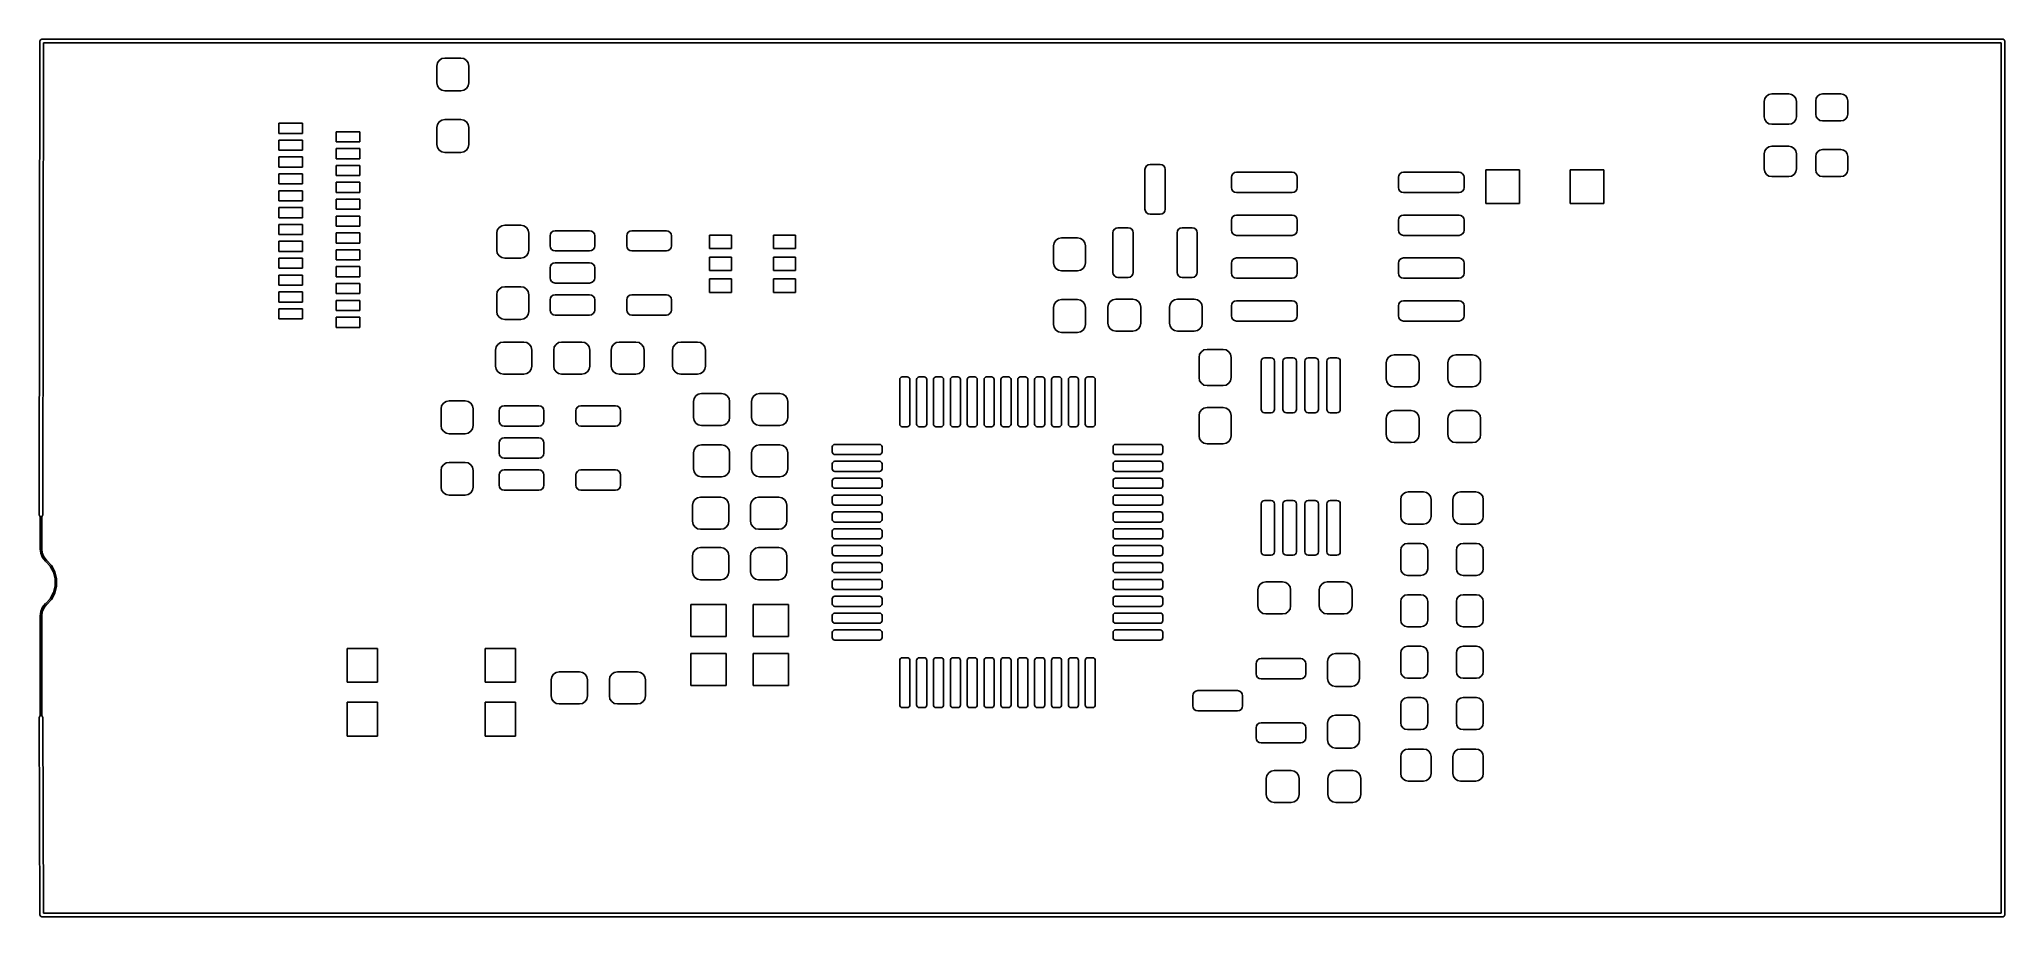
# Model space of a CAD drawing. Extents: x 96.5 to 154.7, y -72.7 to -46.7.
import ezdxf

# ---------------------------------------------------------------- set-up
doc = ezdxf.new("R2010")
doc.units = 0
doc.layers.add('BLACK', color=7, linetype='CONTINUOUS')

msp = doc.modelspace()

# ---------------------------------------------------------------- linework, layer by layer
at = {"layer": 'BLACK', "linetype": 'CONTINUOUS'}
for p, q in [((96.45, -60.7859), (96.47, -46.7359)), ((96.47, -46.7359), (96.4774, -46.7182)), ((96.4774, -46.7182), (96.4846, -46.7006)), ((96.4846, -46.7006), (96.4847, -46.7006)), ((96.4847, -46.7006), (96.5023, -46.6933)), ((96.4847, -46.7006), (96.4847, -46.7006)), ((96.5023, -46.6933), (96.52, -46.686)), ((96.52, -46.686), (154.686, -46.686)), ((96.5699, -46.786), (96.55, -60.7861)), ((154.636, -46.786), (96.5699, -46.786)), ((154.636, -72.594), (154.636, -46.786)), ((154.686, -46.686), (154.721, -46.7006)), ((154.721, -46.7006), (154.736, -46.736)), ((154.736, -46.736), (154.736, -72.644)), ((108.237, -47.4785), (108.255, -47.3876)), ((108.237, -47.9785), (108.237, -47.4785)), ((108.255, -47.3876), (108.307, -47.3106)), ((108.307, -47.3106), (108.384, -47.2591)), ((108.384, -47.2591), (108.474, -47.241)), ((108.474, -47.241), (108.95, -47.241)), ((108.95, -47.241), (109.04, -47.2591)), ((109.04, -47.2591), (109.117, -47.3106)), ((109.117, -47.3106), (109.169, -47.3876)), ((109.169, -47.3876), (109.187, -47.4785)), ((109.187, -47.4785), (109.187, -47.9785)), ((108.255, -48.0694), (108.237, -47.9785)), ((108.307, -48.1464), (108.255, -48.0694)), ((108.384, -48.1979), (108.307, -48.1464)), ((108.474, -48.216), (108.384, -48.1979)), ((108.95, -48.216), (108.474, -48.216)), ((109.04, -48.1979), (108.95, -48.216)), ((109.117, -48.1464), (109.04, -48.1979)), ((109.169, -48.0694), (109.117, -48.1464)), ((109.187, -47.9785), (109.169, -48.0694)), ((147.624, -48.4439), (147.673, -48.3709)), ((147.673, -48.3709), (147.746, -48.3221)), ((147.746, -48.3221), (147.832, -48.305)), ((147.832, -48.305), (148.332, -48.305)), ((148.332, -48.305), (148.418, -48.3221)), ((148.418, -48.3221), (148.491, -48.3709)), ((148.491, -48.3709), (148.54, -48.4439)), ((149.146, -48.4285), (149.19, -48.3636)), ((149.19, -48.3636), (149.254, -48.3202)), ((149.254, -48.3202), (149.331, -48.305)), ((149.331, -48.305), (149.881, -48.305)), ((149.881, -48.305), (149.958, -48.3202)), ((149.958, -48.3202), (150.022, -48.3636)), ((150.022, -48.3636), (150.066, -48.4285)), ((147.607, -48.53), (147.624, -48.4439)), ((147.607, -48.98), (147.607, -48.53)), ((148.54, -48.4439), (148.557, -48.53)), ((148.557, -48.53), (148.557, -48.98)), ((149.131, -48.505), (149.146, -48.4285)), ((149.131, -48.905), (149.131, -48.505)), ((149.146, -48.9815), (149.131, -48.905)), ((150.066, -48.4285), (150.081, -48.505)), ((150.081, -48.905), (150.066, -48.9815)), ((150.081, -48.505), (150.081, -48.905)), ((103.554, -49.474), (103.554, -49.174)), ((103.554, -49.174), (104.254, -49.174)), ((104.254, -49.474), (103.554, -49.474)), ((104.254, -49.174), (104.254, -49.474)), ((105.254, -49.724), (105.254, -49.424)), ((105.254, -49.424), (105.954, -49.424)), ((105.954, -49.424), (105.954, -49.724)), ((108.237, -49.3035), (108.255, -49.2126)), ((108.237, -49.8035), (108.237, -49.3035)), ((108.255, -49.2126), (108.307, -49.1356)), ((108.307, -49.1356), (108.384, -49.0841)), ((108.384, -49.0841), (108.474, -49.066)), ((108.474, -49.066), (108.95, -49.066)), ((108.95, -49.066), (109.04, -49.0841)), ((109.04, -49.0841), (109.117, -49.1356)), ((109.117, -49.1356), (109.169, -49.2126)), ((109.169, -49.2126), (109.187, -49.3035)), ((109.187, -49.3035), (109.187, -49.8035)), ((147.624, -49.0661), (147.607, -48.98)), ((147.673, -49.1391), (147.624, -49.0661)), ((147.746, -49.1879), (147.673, -49.1391)), ((147.832, -49.205), (147.746, -49.1879)), ((148.332, -49.205), (147.832, -49.205)), ((148.418, -49.1879), (148.332, -49.205)), ((148.491, -49.1391), (148.418, -49.1879)), ((148.54, -49.0661), (148.491, -49.1391)), ((148.557, -48.98), (148.54, -49.0661)), ((149.19, -49.0464), (149.146, -48.9815)), ((149.254, -49.0898), (149.19, -49.0464)), ((149.331, -49.105), (149.254, -49.0898)), ((149.881, -49.105), (149.331, -49.105)), ((149.958, -49.0898), (149.881, -49.105)), ((150.022, -49.0464), (149.958, -49.0898)), ((150.066, -48.9815), (150.022, -49.0464)), ((103.554, -49.974), (103.554, -49.674)), ((103.554, -49.674), (104.254, -49.674)), ((104.254, -49.974), (103.554, -49.974)), ((104.254, -49.674), (104.254, -49.974)), ((105.954, -49.724), (105.254, -49.724)), ((105.254, -50.224), (105.254, -49.924)), ((105.254, -49.924), (105.954, -49.924)), ((105.954, -49.924), (105.954, -50.224)), ((108.255, -49.8944), (108.237, -49.8035)), ((108.307, -49.9714), (108.255, -49.8944)), ((108.384, -50.0229), (108.307, -49.9714)), ((108.474, -50.041), (108.384, -50.0229)), ((108.95, -50.041), (108.474, -50.041)), ((109.04, -50.0229), (108.95, -50.041)), ((109.117, -49.9714), (109.04, -50.0229)), ((109.169, -49.8944), (109.117, -49.9714)), ((109.187, -49.8035), (109.169, -49.8944)), ((147.607, -50.08), (147.624, -49.9939)), ((147.607, -50.53), (147.607, -50.08)), ((147.624, -49.9939), (147.673, -49.9209)), ((147.673, -49.9209), (147.746, -49.8721)), ((147.746, -49.8721), (147.832, -49.855)), ((147.832, -49.855), (148.332, -49.855)), ((148.332, -49.855), (148.418, -49.8721)), ((148.418, -49.8721), (148.491, -49.9209)), ((148.491, -49.9209), (148.54, -49.9939)), ((148.54, -49.9939), (148.557, -50.08)), ((148.557, -50.08), (148.557, -50.53)), ((149.131, -50.155), (149.146, -50.0785)), ((149.146, -50.0785), (149.19, -50.0136)), ((149.19, -50.0136), (149.254, -49.9702)), ((149.254, -49.9702), (149.331, -49.955)), ((149.331, -49.955), (149.881, -49.955)), ((149.881, -49.955), (149.958, -49.9702)), ((149.958, -49.9702), (150.022, -50.0136)), ((150.022, -50.0136), (150.066, -50.0785)), ((150.066, -50.0785), (150.081, -50.155)), ((103.554, -50.474), (103.554, -50.174)), ((103.554, -50.174), (104.254, -50.174)), ((104.254, -50.474), (103.554, -50.474)), ((103.554, -50.974), (103.554, -50.674)), ((103.554, -50.674), (104.254, -50.674)), ((104.254, -50.174), (104.254, -50.474)), ((104.254, -50.674), (104.254, -50.974)), ((105.954, -50.224), (105.254, -50.224)), ((105.254, -50.724), (105.254, -50.424)), ((105.254, -50.424), (105.954, -50.424)), ((105.954, -50.424), (105.954, -50.724)), ((129.24, -50.545), (129.251, -50.4876)), ((129.24, -51.72), (129.24, -50.545)), ((129.251, -50.4876), (129.284, -50.4389)), ((129.284, -50.4389), (129.333, -50.4064)), ((129.333, -50.4064), (129.39, -50.395)), ((129.39, -50.395), (129.69, -50.395)), ((129.69, -50.395), (129.747, -50.4064)), ((129.747, -50.4064), (129.796, -50.4389)), ((129.796, -50.4389), (129.829, -50.4876)), ((129.829, -50.4876), (129.84, -50.545)), ((129.84, -50.545), (129.84, -51.72)), ((131.816, -50.7196), (131.849, -50.6709)), ((131.849, -50.6709), (131.898, -50.6384)), ((131.898, -50.6384), (131.955, -50.627)), ((131.955, -50.627), (133.605, -50.627)), ((133.605, -50.627), (133.662, -50.6384)), ((133.662, -50.6384), (133.711, -50.6709)), ((133.711, -50.6709), (133.744, -50.7196)), ((136.766, -50.7196), (136.799, -50.6709)), ((136.799, -50.6709), (136.848, -50.6384)), ((136.848, -50.6384), (136.905, -50.627)), ((136.905, -50.627), (138.555, -50.627)), ((138.555, -50.627), (138.612, -50.6384)), ((138.612, -50.6384), (138.661, -50.6709)), ((138.661, -50.6709), (138.694, -50.7196)), ((139.347, -51.554), (139.347, -50.554)), ((139.347, -50.554), (140.347, -50.554)), ((140.347, -50.554), (140.347, -51.554)), ((141.847, -51.554), (141.847, -50.554)), ((141.847, -50.554), (142.847, -50.554)), ((142.847, -50.554), (142.847, -51.554)), ((147.624, -50.6161), (147.607, -50.53)), ((147.673, -50.6891), (147.624, -50.6161)), ((147.746, -50.7379), (147.673, -50.6891)), ((148.491, -50.6891), (148.418, -50.7379)), ((148.54, -50.6161), (148.491, -50.6891)), ((148.557, -50.53), (148.54, -50.6161)), ((149.131, -50.555), (149.131, -50.155)), ((149.146, -50.6315), (149.131, -50.555)), ((149.19, -50.6964), (149.146, -50.6315)), ((149.254, -50.7398), (149.19, -50.6964)), ((150.022, -50.6964), (149.958, -50.7398)), ((150.066, -50.6315), (150.022, -50.6964)), ((150.081, -50.555), (150.066, -50.6315)), ((150.081, -50.155), (150.081, -50.555)), ((104.254, -50.974), (103.554, -50.974)), ((103.554, -51.474), (103.554, -51.174)), ((103.554, -51.174), (104.254, -51.174)), ((104.254, -51.174), (104.254, -51.474)), ((105.954, -50.724), (105.254, -50.724)), ((105.254, -51.224), (105.254, -50.924)), ((105.254, -50.924), (105.954, -50.924)), ((105.954, -51.224), (105.254, -51.224)), ((105.954, -50.924), (105.954, -51.224)), ((131.805, -50.777), (131.816, -50.7196)), ((131.805, -51.077), (131.805, -50.777)), ((131.816, -51.1344), (131.805, -51.077)), ((131.849, -51.1831), (131.816, -51.1344)), ((131.898, -51.2156), (131.849, -51.1831)), ((131.955, -51.227), (131.898, -51.2156)), ((133.605, -51.227), (131.955, -51.227)), ((133.662, -51.2156), (133.605, -51.227)), ((133.711, -51.1831), (133.662, -51.2156)), ((133.744, -51.1344), (133.711, -51.1831)), ((133.744, -50.7196), (133.755, -50.777)), ((133.755, -51.077), (133.744, -51.1344)), ((133.755, -50.777), (133.755, -51.077)), ((136.755, -50.777), (136.766, -50.7196)), ((136.755, -51.077), (136.755, -50.777)), ((136.766, -51.1344), (136.755, -51.077)), ((136.799, -51.1831), (136.766, -51.1344)), ((136.848, -51.2156), (136.799, -51.1831)), ((136.905, -51.227), (136.848, -51.2156)), ((138.555, -51.227), (136.905, -51.227)), ((138.612, -51.2156), (138.555, -51.227)), ((138.661, -51.1831), (138.612, -51.2156)), ((138.694, -51.1344), (138.661, -51.1831)), ((138.694, -50.7196), (138.705, -50.777)), ((138.705, -51.077), (138.694, -51.1344)), ((138.705, -50.777), (138.705, -51.077)), ((147.832, -50.755), (147.746, -50.7379)), ((148.332, -50.755), (147.832, -50.755)), ((148.418, -50.7379), (148.332, -50.755)), ((149.331, -50.755), (149.254, -50.7398)), ((149.881, -50.755), (149.331, -50.755)), ((149.958, -50.7398), (149.881, -50.755)), ((104.254, -51.474), (103.554, -51.474)), ((103.554, -51.974), (103.554, -51.674)), ((103.554, -51.674), (104.254, -51.674)), ((104.254, -51.674), (104.254, -51.974)), ((105.254, -51.724), (105.254, -51.424)), ((105.254, -51.424), (105.954, -51.424)), ((105.954, -51.724), (105.254, -51.724)), ((105.954, -51.424), (105.954, -51.724)), ((129.251, -51.7774), (129.24, -51.72)), ((129.284, -51.8261), (129.251, -51.7774)), ((129.333, -51.8586), (129.284, -51.8261)), ((129.39, -51.87), (129.333, -51.8586)), ((129.69, -51.87), (129.39, -51.87)), ((129.747, -51.8586), (129.69, -51.87)), ((129.796, -51.8261), (129.747, -51.8586)), ((129.829, -51.7774), (129.796, -51.8261)), ((129.84, -51.72), (129.829, -51.7774)), ((140.347, -51.554), (139.347, -51.554)), ((142.847, -51.554), (141.847, -51.554)), ((104.254, -51.974), (103.554, -51.974)), ((103.554, -52.474), (103.554, -52.174)), ((103.554, -52.174), (104.254, -52.174)), ((104.254, -52.174), (104.254, -52.474)), ((105.254, -52.224), (105.254, -51.924)), ((105.254, -51.924), (105.954, -51.924)), ((105.954, -52.224), (105.254, -52.224)), ((105.254, -52.724), (105.254, -52.424)), ((105.254, -52.424), (105.954, -52.424)), ((105.954, -51.924), (105.954, -52.224)), ((105.954, -52.424), (105.954, -52.724)), ((110.015, -52.4315), (110.033, -52.3406)), ((110.015, -52.9315), (110.015, -52.4315)), ((110.033, -52.3406), (110.085, -52.2636)), ((110.085, -52.2636), (110.162, -52.2121)), ((110.162, -52.2121), (110.252, -52.194)), ((110.252, -52.194), (110.727, -52.194)), ((110.727, -52.194), (110.818, -52.2121)), ((110.818, -52.2121), (110.895, -52.2636)), ((110.895, -52.2636), (110.947, -52.3406)), ((110.947, -52.3406), (110.965, -52.4315)), ((110.965, -52.4315), (110.965, -52.9315)), ((111.596, -52.51), (111.607, -52.4526)), ((111.607, -52.4526), (111.64, -52.4039)), ((111.64, -52.4039), (111.689, -52.3714)), ((111.689, -52.3714), (111.746, -52.36)), ((111.746, -52.36), (112.771, -52.36)), ((112.771, -52.36), (112.828, -52.3714)), ((112.828, -52.3714), (112.877, -52.4039)), ((112.877, -52.4039), (112.91, -52.4526)), ((112.91, -52.4526), (112.921, -52.51)), ((113.871, -52.51), (113.882, -52.4526)), ((113.882, -52.4526), (113.915, -52.4039)), ((113.915, -52.4039), (113.964, -52.3714)), ((113.964, -52.3714), (114.021, -52.36)), ((114.021, -52.36), (115.046, -52.36)), ((115.046, -52.36), (115.103, -52.3714)), ((115.103, -52.3714), (115.152, -52.4039)), ((115.152, -52.4039), (115.185, -52.4526)), ((115.185, -52.4526), (115.196, -52.51)), ((128.29, -52.42), (128.301, -52.3626)), ((128.29, -53.595), (128.29, -52.42)), ((128.301, -52.3626), (128.334, -52.3139)), ((128.334, -52.3139), (128.383, -52.2814)), ((128.383, -52.2814), (128.44, -52.27)), ((128.44, -52.27), (128.74, -52.27)), ((128.74, -52.27), (128.797, -52.2814)), ((128.797, -52.2814), (128.846, -52.3139)), ((128.846, -52.3139), (128.879, -52.3626)), ((128.879, -52.3626), (128.89, -52.42)), ((128.89, -52.42), (128.89, -53.595)), ((130.19, -52.42), (130.201, -52.3626)), ((130.19, -53.595), (130.19, -52.42)), ((130.201, -52.3626), (130.234, -52.3139)), ((130.234, -52.3139), (130.283, -52.2814)), ((130.283, -52.2814), (130.34, -52.27)), ((130.34, -52.27), (130.64, -52.27)), ((130.64, -52.27), (130.697, -52.2814)), ((130.697, -52.2814), (130.746, -52.3139)), ((130.746, -52.3139), (130.779, -52.3626)), ((130.779, -52.3626), (130.79, -52.42)), ((130.79, -52.42), (130.79, -53.595)), ((131.805, -52.047), (131.816, -51.9896)), ((131.805, -52.347), (131.805, -52.047)), ((131.816, -52.4044), (131.805, -52.347)), ((131.816, -51.9896), (131.849, -51.9409)), ((131.849, -52.4531), (131.816, -52.4044)), ((131.849, -51.9409), (131.898, -51.9084)), ((131.898, -52.4856), (131.849, -52.4531)), ((131.898, -51.9084), (131.955, -51.897)), ((131.955, -51.897), (133.605, -51.897)), ((133.605, -51.897), (133.662, -51.9084)), ((133.662, -51.9084), (133.711, -51.9409)), ((133.711, -52.4531), (133.662, -52.4856)), ((133.711, -51.9409), (133.744, -51.9896)), ((133.744, -52.4044), (133.711, -52.4531)), ((133.744, -51.9896), (133.755, -52.047)), ((133.755, -52.347), (133.744, -52.4044)), ((133.755, -52.047), (133.755, -52.347)), ((136.755, -52.047), (136.766, -51.9896)), ((136.755, -52.347), (136.755, -52.047)), ((136.766, -52.4044), (136.755, -52.347)), ((136.766, -51.9896), (136.799, -51.9409)), ((136.799, -52.4531), (136.766, -52.4044)), ((136.799, -51.9409), (136.848, -51.9084)), ((136.848, -52.4856), (136.799, -52.4531)), ((136.848, -51.9084), (136.905, -51.897)), ((136.905, -51.897), (138.555, -51.897)), ((138.555, -51.897), (138.612, -51.9084)), ((138.612, -51.9084), (138.661, -51.9409)), ((138.661, -52.4531), (138.612, -52.4856)), ((138.661, -51.9409), (138.694, -51.9896)), ((138.694, -52.4044), (138.661, -52.4531)), ((138.694, -51.9896), (138.705, -52.047)), ((138.705, -52.347), (138.694, -52.4044)), ((138.705, -52.047), (138.705, -52.347)), ((104.254, -52.474), (103.554, -52.474)), ((103.554, -52.974), (103.554, -52.674)), ((103.554, -52.674), (104.254, -52.674)), ((104.254, -52.974), (103.554, -52.974)), ((104.254, -52.674), (104.254, -52.974)), ((105.954, -52.724), (105.254, -52.724)), ((105.254, -53.224), (105.254, -52.924)), ((105.254, -52.924), (105.954, -52.924)), ((105.954, -52.924), (105.954, -53.224)), ((110.033, -53.0224), (110.015, -52.9315)), ((110.085, -53.0994), (110.033, -53.0224)), ((110.947, -53.0224), (110.895, -53.0994)), ((110.965, -52.9315), (110.947, -53.0224)), ((111.596, -52.81), (111.596, -52.51)), ((111.607, -52.8674), (111.596, -52.81)), ((111.64, -52.9161), (111.607, -52.8674)), ((111.689, -52.9486), (111.64, -52.9161)), ((111.746, -52.96), (111.689, -52.9486)), ((112.771, -52.96), (111.746, -52.96)), ((112.828, -52.9486), (112.771, -52.96)), ((112.877, -52.9161), (112.828, -52.9486)), ((112.91, -52.8674), (112.877, -52.9161)), ((112.921, -52.81), (112.91, -52.8674)), ((112.921, -52.51), (112.921, -52.81)), ((113.871, -52.81), (113.871, -52.51)), ((113.882, -52.8674), (113.871, -52.81)), ((113.915, -52.9161), (113.882, -52.8674)), ((113.964, -52.9486), (113.915, -52.9161)), ((114.021, -52.96), (113.964, -52.9486)), ((115.046, -52.96), (114.021, -52.96)), ((115.103, -52.9486), (115.046, -52.96)), ((115.152, -52.9161), (115.103, -52.9486)), ((115.185, -52.8674), (115.152, -52.9161)), ((115.196, -52.81), (115.185, -52.8674)), ((115.196, -52.51), (115.196, -52.81)), ((116.327, -52.89), (116.327, -52.49)), ((116.327, -52.49), (116.977, -52.49)), ((116.977, -52.89), (116.327, -52.89)), ((116.977, -52.49), (116.977, -52.89)), ((118.227, -52.89), (118.227, -52.49)), ((118.227, -52.49), (118.877, -52.49)), ((118.877, -52.89), (118.227, -52.89)), ((118.877, -52.49), (118.877, -52.89)), ((126.525, -52.8125), (126.543, -52.7216)), ((126.525, -53.3125), (126.525, -52.8125)), ((126.543, -52.7216), (126.595, -52.6446)), ((126.595, -52.6446), (126.672, -52.5931)), ((126.672, -52.5931), (126.762, -52.575)), ((126.762, -52.575), (127.237, -52.575)), ((127.237, -52.575), (127.328, -52.5931)), ((127.328, -52.5931), (127.405, -52.6446)), ((127.405, -52.6446), (127.457, -52.7216)), ((127.457, -52.7216), (127.475, -52.8125)), ((127.475, -52.8125), (127.475, -53.3125)), ((131.955, -52.497), (131.898, -52.4856)), ((133.605, -52.497), (131.955, -52.497)), ((133.662, -52.4856), (133.605, -52.497)), ((136.905, -52.497), (136.848, -52.4856)), ((138.555, -52.497), (136.905, -52.497)), ((138.612, -52.4856), (138.555, -52.497)), ((103.554, -53.474), (103.554, -53.174)), ((103.554, -53.174), (104.254, -53.174)), ((104.254, -53.474), (103.554, -53.474)), ((104.254, -53.174), (104.254, -53.474)), ((105.954, -53.224), (105.254, -53.224)), ((105.254, -53.724), (105.254, -53.424)), ((105.254, -53.424), (105.954, -53.424)), ((105.954, -53.424), (105.954, -53.724)), ((110.162, -53.1509), (110.085, -53.0994)), ((110.252, -53.169), (110.162, -53.1509)), ((110.727, -53.169), (110.252, -53.169)), ((110.818, -53.1509), (110.727, -53.169)), ((110.895, -53.0994), (110.818, -53.1509)), ((111.596, -53.46), (111.607, -53.4026)), ((111.596, -53.76), (111.596, -53.46)), ((111.607, -53.4026), (111.64, -53.3539)), ((111.64, -53.3539), (111.689, -53.3214)), ((111.689, -53.3214), (111.746, -53.31)), ((111.746, -53.31), (112.771, -53.31)), ((112.771, -53.31), (112.828, -53.3214)), ((112.828, -53.3214), (112.877, -53.3539)), ((112.877, -53.3539), (112.91, -53.4026)), ((112.91, -53.4026), (112.921, -53.46)), ((112.921, -53.46), (112.921, -53.76)), ((116.327, -53.54), (116.327, -53.14)), ((116.327, -53.14), (116.977, -53.14)), ((116.977, -53.54), (116.327, -53.54)), ((116.977, -53.14), (116.977, -53.54)), ((118.227, -53.54), (118.227, -53.14)), ((118.227, -53.14), (118.877, -53.14)), ((118.877, -53.54), (118.227, -53.54)), ((118.877, -53.14), (118.877, -53.54)), ((126.543, -53.4034), (126.525, -53.3125)), ((126.595, -53.4804), (126.543, -53.4034)), ((126.672, -53.5319), (126.595, -53.4804)), ((126.762, -53.55), (126.672, -53.5319)), ((127.237, -53.55), (126.762, -53.55)), ((127.328, -53.5319), (127.237, -53.55)), ((127.405, -53.4804), (127.328, -53.5319)), ((127.457, -53.4034), (127.405, -53.4804)), ((127.475, -53.3125), (127.457, -53.4034)), ((128.301, -53.6524), (128.29, -53.595)), ((128.89, -53.595), (128.879, -53.6524)), ((130.201, -53.6524), (130.19, -53.595)), ((130.79, -53.595), (130.779, -53.6524)), ((131.805, -53.317), (131.816, -53.2596)), ((131.805, -53.617), (131.805, -53.317)), ((131.816, -53.6744), (131.805, -53.617)), ((131.816, -53.2596), (131.849, -53.2109)), ((131.849, -53.2109), (131.898, -53.1784)), ((131.898, -53.1784), (131.955, -53.167)), ((131.955, -53.167), (133.605, -53.167)), ((133.605, -53.167), (133.662, -53.1784)), ((133.662, -53.1784), (133.711, -53.2109)), ((133.711, -53.2109), (133.744, -53.2596)), ((133.744, -53.2596), (133.755, -53.317)), ((133.755, -53.617), (133.744, -53.6744)), ((133.755, -53.317), (133.755, -53.617)), ((136.755, -53.317), (136.766, -53.2596)), ((136.755, -53.617), (136.755, -53.317)), ((136.766, -53.6744), (136.755, -53.617)), ((136.766, -53.2596), (136.799, -53.2109)), ((136.799, -53.2109), (136.848, -53.1784)), ((136.848, -53.1784), (136.905, -53.167)), ((136.905, -53.167), (138.555, -53.167)), ((138.555, -53.167), (138.612, -53.1784)), ((138.612, -53.1784), (138.661, -53.2109)), ((138.661, -53.2109), (138.694, -53.2596)), ((138.694, -53.2596), (138.705, -53.317)), ((138.705, -53.617), (138.694, -53.6744)), ((138.705, -53.317), (138.705, -53.617)), ((103.554, -53.974), (103.554, -53.674)), ((103.554, -53.674), (104.254, -53.674)), ((104.254, -53.974), (103.554, -53.974)), ((103.554, -54.474), (103.554, -54.174)), ((103.554, -54.174), (104.254, -54.174)), ((104.254, -53.674), (104.254, -53.974)), ((104.254, -54.174), (104.254, -54.474)), ((105.954, -53.724), (105.254, -53.724)), ((105.254, -54.224), (105.254, -53.924)), ((105.254, -53.924), (105.954, -53.924)), ((105.954, -53.924), (105.954, -54.224)), ((110.015, -54.2565), (110.033, -54.1656)), ((110.033, -54.1656), (110.085, -54.0886)), ((110.085, -54.0886), (110.162, -54.0371)), ((110.162, -54.0371), (110.252, -54.019)), ((110.252, -54.019), (110.727, -54.019)), ((110.727, -54.019), (110.818, -54.0371)), ((110.818, -54.0371), (110.895, -54.0886)), ((110.895, -54.0886), (110.947, -54.1656)), ((110.947, -54.1656), (110.965, -54.2565)), ((111.607, -53.8174), (111.596, -53.76)), ((111.64, -53.8661), (111.607, -53.8174)), ((111.689, -53.8986), (111.64, -53.8661)), ((111.746, -53.91), (111.689, -53.8986)), ((112.771, -53.91), (111.746, -53.91)), ((112.828, -53.8986), (112.771, -53.91)), ((112.877, -53.8661), (112.828, -53.8986)), ((112.91, -53.8174), (112.877, -53.8661)), ((112.921, -53.76), (112.91, -53.8174)), ((116.327, -54.19), (116.327, -53.79)), ((116.327, -53.79), (116.977, -53.79)), ((116.977, -54.19), (116.327, -54.19)), ((116.977, -53.79), (116.977, -54.19)), ((118.227, -54.19), (118.227, -53.79)), ((118.227, -53.79), (118.877, -53.79)), ((118.877, -54.19), (118.227, -54.19)), ((118.877, -53.79), (118.877, -54.19)), ((128.334, -53.7011), (128.301, -53.6524)), ((128.383, -53.7336), (128.334, -53.7011)), ((128.44, -53.745), (128.383, -53.7336)), ((128.74, -53.745), (128.44, -53.745)), ((128.797, -53.7336), (128.74, -53.745)), ((128.846, -53.7011), (128.797, -53.7336)), ((128.879, -53.6524), (128.846, -53.7011)), ((130.234, -53.7011), (130.201, -53.6524)), ((130.283, -53.7336), (130.234, -53.7011)), ((130.34, -53.745), (130.283, -53.7336)), ((130.64, -53.745), (130.34, -53.745)), ((130.697, -53.7336), (130.64, -53.745)), ((130.746, -53.7011), (130.697, -53.7336)), ((130.779, -53.6524), (130.746, -53.7011)), ((131.849, -53.7231), (131.816, -53.6744)), ((131.898, -53.7556), (131.849, -53.7231)), ((131.955, -53.767), (131.898, -53.7556)), ((133.605, -53.767), (131.955, -53.767)), ((133.662, -53.7556), (133.605, -53.767)), ((133.711, -53.7231), (133.662, -53.7556)), ((133.744, -53.6744), (133.711, -53.7231)), ((136.799, -53.7231), (136.766, -53.6744)), ((136.848, -53.7556), (136.799, -53.7231)), ((136.905, -53.767), (136.848, -53.7556)), ((138.555, -53.767), (136.905, -53.767)), ((138.612, -53.7556), (138.555, -53.767)), ((138.661, -53.7231), (138.612, -53.7556)), ((138.694, -53.6744), (138.661, -53.7231)), ((104.254, -54.474), (103.554, -54.474)), ((103.554, -54.974), (103.554, -54.674)), ((103.554, -54.674), (104.254, -54.674)), ((104.254, -54.674), (104.254, -54.974)), ((105.954, -54.224), (105.254, -54.224)), ((105.254, -54.724), (105.254, -54.424)), ((105.254, -54.424), (105.954, -54.424)), ((105.954, -54.724), (105.254, -54.724)), ((105.954, -54.424), (105.954, -54.724)), ((110.015, -54.7565), (110.015, -54.2565)), ((110.033, -54.8474), (110.015, -54.7565)), ((110.965, -54.7565), (110.947, -54.8474)), ((110.965, -54.2565), (110.965, -54.7565)), ((111.596, -54.41), (111.607, -54.3526)), ((111.596, -54.71), (111.596, -54.41)), ((111.607, -54.7674), (111.596, -54.71)), ((111.607, -54.3526), (111.64, -54.3039)), ((111.64, -54.8161), (111.607, -54.7674)), ((111.64, -54.3039), (111.689, -54.2714)), ((111.689, -54.2714), (111.746, -54.26)), ((111.746, -54.26), (112.771, -54.26)), ((112.771, -54.26), (112.828, -54.2714)), ((112.828, -54.2714), (112.877, -54.3039)), ((112.877, -54.3039), (112.91, -54.3526)), ((112.91, -54.7674), (112.877, -54.8161)), ((112.91, -54.3526), (112.921, -54.41)), ((112.921, -54.71), (112.91, -54.7674)), ((112.921, -54.41), (112.921, -54.71)), ((113.871, -54.41), (113.882, -54.3526)), ((113.871, -54.71), (113.871, -54.41)), ((113.882, -54.7674), (113.871, -54.71)), ((113.882, -54.3526), (113.915, -54.3039)), ((113.915, -54.8161), (113.882, -54.7674)), ((113.915, -54.3039), (113.964, -54.2714)), ((113.964, -54.2714), (114.021, -54.26)), ((114.021, -54.26), (115.046, -54.26)), ((115.046, -54.26), (115.103, -54.2714)), ((115.103, -54.2714), (115.152, -54.3039)), ((115.152, -54.3039), (115.185, -54.3526)), ((115.185, -54.7674), (115.152, -54.8161)), ((115.185, -54.3526), (115.196, -54.41)), ((115.196, -54.71), (115.185, -54.7674)), ((115.196, -54.41), (115.196, -54.71)), ((126.525, -54.6375), (126.543, -54.5466)), ((126.525, -55.1375), (126.525, -54.6375)), ((126.543, -54.5466), (126.595, -54.4696)), ((126.595, -54.4696), (126.672, -54.4181)), ((126.672, -54.4181), (126.762, -54.4)), ((126.762, -54.4), (127.237, -54.4)), ((127.237, -54.4), (127.328, -54.4181)), ((127.328, -54.4181), (127.405, -54.4696)), ((127.405, -54.4696), (127.457, -54.5466)), ((127.457, -54.5466), (127.475, -54.6375)), ((127.475, -54.6375), (127.475, -55.1375)), ((128.14, -54.6265), (128.158, -54.5356)), ((128.14, -55.1015), (128.14, -54.6265)), ((128.158, -54.5356), (128.21, -54.4586)), ((128.21, -54.4586), (128.287, -54.4071)), ((128.287, -54.4071), (128.377, -54.389)), ((128.377, -54.389), (128.877, -54.389)), ((128.877, -54.389), (128.968, -54.4071)), ((128.968, -54.4071), (129.045, -54.4586)), ((129.045, -54.4586), (129.097, -54.5356)), ((129.097, -54.5356), (129.115, -54.6265)), ((129.115, -54.6265), (129.115, -55.1015)), ((129.965, -54.6265), (129.983, -54.5356)), ((129.965, -55.1015), (129.965, -54.6265)), ((129.983, -54.5356), (130.035, -54.4586)), ((130.035, -54.4586), (130.112, -54.4071)), ((130.112, -54.4071), (130.202, -54.389)), ((130.202, -54.389), (130.702, -54.389)), ((130.702, -54.389), (130.793, -54.4071)), ((130.793, -54.4071), (130.87, -54.4586)), ((130.87, -54.4586), (130.922, -54.5356)), ((130.922, -54.5356), (130.94, -54.6265)), ((130.94, -54.6265), (130.94, -55.1015)), ((131.805, -54.587), (131.816, -54.5296)), ((131.805, -54.887), (131.805, -54.587)), ((131.816, -54.5296), (131.849, -54.4809)), ((131.849, -54.4809), (131.898, -54.4484)), ((131.898, -54.4484), (131.955, -54.437)), ((131.955, -54.437), (133.605, -54.437)), ((133.605, -54.437), (133.662, -54.4484)), ((133.662, -54.4484), (133.711, -54.4809)), ((133.711, -54.4809), (133.744, -54.5296)), ((133.744, -54.5296), (133.755, -54.587)), ((133.755, -54.587), (133.755, -54.887)), ((136.755, -54.587), (136.766, -54.5296)), ((136.755, -54.887), (136.755, -54.587)), ((136.766, -54.5296), (136.799, -54.4809)), ((136.799, -54.4809), (136.848, -54.4484)), ((136.848, -54.4484), (136.905, -54.437)), ((136.905, -54.437), (138.555, -54.437)), ((138.555, -54.437), (138.612, -54.4484)), ((138.612, -54.4484), (138.661, -54.4809)), ((138.661, -54.4809), (138.694, -54.5296)), ((138.694, -54.5296), (138.705, -54.587)), ((138.705, -54.587), (138.705, -54.887)), ((104.254, -54.974), (103.554, -54.974)), ((105.254, -55.224), (105.254, -54.924)), ((105.254, -54.924), (105.954, -54.924)), ((105.954, -55.224), (105.254, -55.224)), ((105.954, -54.924), (105.954, -55.224)), ((110.085, -54.9244), (110.033, -54.8474)), ((110.162, -54.9759), (110.085, -54.9244)), ((110.252, -54.994), (110.162, -54.9759)), ((110.727, -54.994), (110.252, -54.994)), ((110.818, -54.9759), (110.727, -54.994)), ((110.895, -54.9244), (110.818, -54.9759)), ((110.947, -54.8474), (110.895, -54.9244)), ((111.689, -54.8486), (111.64, -54.8161)), ((111.746, -54.86), (111.689, -54.8486)), ((112.771, -54.86), (111.746, -54.86)), ((112.828, -54.8486), (112.771, -54.86)), ((112.877, -54.8161), (112.828, -54.8486)), ((113.964, -54.8486), (113.915, -54.8161)), ((114.021, -54.86), (113.964, -54.8486)), ((115.046, -54.86), (114.021, -54.86)), ((115.103, -54.8486), (115.046, -54.86)), ((115.152, -54.8161), (115.103, -54.8486)), ((126.543, -55.2284), (126.525, -55.1375)), ((126.595, -55.3054), (126.543, -55.2284)), ((126.672, -55.3569), (126.595, -55.3054)), ((126.762, -55.375), (126.672, -55.3569)), ((127.328, -55.3569), (127.237, -55.375)), ((127.405, -55.3054), (127.328, -55.3569)), ((127.457, -55.2284), (127.405, -55.3054)), ((127.475, -55.1375), (127.457, -55.2284)), ((128.158, -55.1924), (128.14, -55.1015)), ((128.21, -55.2694), (128.158, -55.1924)), ((128.287, -55.3209), (128.21, -55.2694)), ((128.377, -55.339), (128.287, -55.3209)), ((128.877, -55.339), (128.377, -55.339)), ((128.968, -55.3209), (128.877, -55.339)), ((129.045, -55.2694), (128.968, -55.3209)), ((129.097, -55.1924), (129.045, -55.2694)), ((129.115, -55.1015), (129.097, -55.1924)), ((129.983, -55.1924), (129.965, -55.1015)), ((130.035, -55.2694), (129.983, -55.1924)), ((130.112, -55.3209), (130.035, -55.2694)), ((130.202, -55.339), (130.112, -55.3209)), ((130.702, -55.339), (130.202, -55.339)), ((130.793, -55.3209), (130.702, -55.339)), ((130.87, -55.2694), (130.793, -55.3209)), ((130.922, -55.1924), (130.87, -55.2694)), ((130.94, -55.1015), (130.922, -55.1924)), ((131.816, -54.9444), (131.805, -54.887)), ((131.849, -54.9931), (131.816, -54.9444)), ((131.898, -55.0256), (131.849, -54.9931)), ((131.955, -55.037), (131.898, -55.0256)), ((133.605, -55.037), (131.955, -55.037)), ((133.662, -55.0256), (133.605, -55.037)), ((133.711, -54.9931), (133.662, -55.0256)), ((133.744, -54.9444), (133.711, -54.9931)), ((133.755, -54.887), (133.744, -54.9444)), ((136.766, -54.9444), (136.755, -54.887)), ((136.799, -54.9931), (136.766, -54.9444)), ((136.848, -55.0256), (136.799, -54.9931)), ((136.905, -55.037), (136.848, -55.0256)), ((138.555, -55.037), (136.905, -55.037)), ((138.612, -55.0256), (138.555, -55.037)), ((138.661, -54.9931), (138.612, -55.0256)), ((138.694, -54.9444), (138.661, -54.9931)), ((138.705, -54.887), (138.694, -54.9444)), ((109.979, -55.8965), (109.997, -55.8056)), ((109.979, -56.3715), (109.979, -55.8965)), ((109.997, -55.8056), (110.049, -55.7286)), ((110.049, -55.7286), (110.126, -55.6771)), ((110.126, -55.6771), (110.216, -55.659)), ((110.216, -55.659), (110.816, -55.659)), ((110.816, -55.659), (110.907, -55.6771)), ((110.907, -55.6771), (110.984, -55.7286)), ((110.984, -55.7286), (111.036, -55.8056)), ((111.036, -55.8056), (111.054, -55.8965)), ((111.054, -55.8965), (111.054, -56.3715)), ((111.704, -55.8965), (111.722, -55.8056)), ((111.704, -56.3715), (111.704, -55.8965)), ((111.722, -55.8056), (111.774, -55.7286)), ((111.774, -55.7286), (111.851, -55.6771)), ((111.851, -55.6771), (111.941, -55.659)), ((111.941, -55.659), (112.541, -55.659)), ((112.541, -55.659), (112.632, -55.6771)), ((112.632, -55.6771), (112.709, -55.7286)), ((112.709, -55.7286), (112.761, -55.8056)), ((112.761, -55.8056), (112.779, -55.8965)), ((112.779, -55.8965), (112.779, -56.3715)), ((113.408, -55.8965), (113.426, -55.8056)), ((113.408, -56.3715), (113.408, -55.8965)), ((113.426, -55.8056), (113.478, -55.7286)), ((113.478, -55.7286), (113.555, -55.6771)), ((113.555, -55.6771), (113.645, -55.659)), ((113.645, -55.659), (114.145, -55.659)), ((114.145, -55.659), (114.236, -55.6771)), ((114.236, -55.6771), (114.313, -55.7286)), ((114.313, -55.7286), (114.365, -55.8056)), ((114.365, -55.8056), (114.383, -55.8965)), ((114.383, -55.8965), (114.383, -56.3715)), ((115.233, -55.8965), (115.251, -55.8056)), ((115.233, -56.3715), (115.233, -55.8965)), ((115.251, -55.8056), (115.303, -55.7286)), ((115.303, -55.7286), (115.38, -55.6771)), ((115.38, -55.6771), (115.471, -55.659)), ((115.471, -55.659), (115.971, -55.659)), ((115.971, -55.659), (116.061, -55.6771)), ((116.061, -55.6771), (116.138, -55.7286)), ((116.138, -55.7286), (116.19, -55.8056)), ((116.19, -55.8056), (116.208, -55.8965)), ((116.208, -55.8965), (116.208, -56.3715)), ((127.237, -55.375), (126.762, -55.375)), ((130.861, -56.0236), (130.913, -55.9466)), ((130.913, -55.9466), (130.99, -55.8951)), ((130.99, -55.8951), (131.081, -55.877)), ((131.081, -55.877), (131.555, -55.877)), ((131.555, -55.877), (131.646, -55.8951)), ((131.646, -55.8951), (131.723, -55.9466)), ((131.723, -55.9466), (131.775, -56.0236)), ((109.997, -56.4624), (109.979, -56.3715)), ((110.049, -56.5394), (109.997, -56.4624)), ((111.036, -56.4624), (110.984, -56.5394)), ((111.054, -56.3715), (111.036, -56.4624)), ((111.722, -56.4624), (111.704, -56.3715)), ((111.774, -56.5394), (111.722, -56.4624)), ((112.761, -56.4624), (112.709, -56.5394)), ((112.779, -56.3715), (112.761, -56.4624)), ((113.426, -56.4624), (113.408, -56.3715)), ((113.478, -56.5394), (113.426, -56.4624)), ((114.365, -56.4624), (114.313, -56.5394)), ((114.383, -56.3715), (114.365, -56.4624)), ((115.251, -56.4624), (115.233, -56.3715)), ((115.303, -56.5394), (115.251, -56.4624)), ((116.19, -56.4624), (116.138, -56.5394)), ((116.208, -56.3715), (116.19, -56.4624)), ((130.843, -56.1145), (130.861, -56.0236)), ((130.843, -56.7145), (130.843, -56.1145)), ((131.775, -56.0236), (131.793, -56.1145)), ((131.793, -56.1145), (131.793, -56.7145)), ((132.683, -56.23), (132.691, -56.1917)), ((132.683, -57.655), (132.683, -56.23)), ((132.691, -56.1917), (132.712, -56.1593)), ((132.712, -56.1593), (132.745, -56.1376)), ((132.745, -56.1376), (132.783, -56.13)), ((132.783, -56.13), (132.983, -56.13)), ((132.983, -56.13), (133.021, -56.1376)), ((133.021, -56.1376), (133.054, -56.1593)), ((133.054, -56.1593), (133.075, -56.1917)), ((133.075, -56.1917), (133.083, -56.23)), ((133.083, -56.23), (133.083, -57.655)), ((133.333, -56.23), (133.341, -56.1917)), ((133.333, -57.655), (133.333, -56.23)), ((133.341, -56.1917), (133.362, -56.1593)), ((133.362, -56.1593), (133.395, -56.1376)), ((133.395, -56.1376), (133.433, -56.13)), ((133.433, -56.13), (133.633, -56.13)), ((133.633, -56.13), (133.671, -56.1376)), ((133.671, -56.1376), (133.704, -56.1593)), ((133.704, -56.1593), (133.725, -56.1917)), ((133.725, -56.1917), (133.733, -56.23)), ((133.733, -56.23), (133.733, -57.655)), ((133.983, -56.23), (133.991, -56.1917)), ((133.983, -57.655), (133.983, -56.23)), ((133.991, -56.1917), (134.012, -56.1593)), ((134.012, -56.1593), (134.045, -56.1376)), ((134.045, -56.1376), (134.083, -56.13)), ((134.083, -56.13), (134.283, -56.13)), ((134.283, -56.13), (134.321, -56.1376)), ((134.321, -56.1376), (134.354, -56.1593)), ((134.354, -56.1593), (134.375, -56.1917)), ((134.375, -56.1917), (134.383, -56.23)), ((134.383, -56.23), (134.383, -57.655)), ((134.633, -56.23), (134.641, -56.1917)), ((134.633, -57.655), (134.633, -56.23)), ((134.641, -56.1917), (134.662, -56.1593)), ((134.662, -56.1593), (134.695, -56.1376)), ((134.695, -56.1376), (134.733, -56.13)), ((134.733, -56.13), (134.933, -56.13)), ((134.933, -56.13), (134.971, -56.1376)), ((134.971, -56.1376), (135.004, -56.1593)), ((135.004, -56.1593), (135.025, -56.1917)), ((135.025, -56.1917), (135.033, -56.23)), ((135.033, -56.23), (135.033, -57.655)), ((136.395, -56.2775), (136.413, -56.1866)), ((136.395, -56.7525), (136.395, -56.2775)), ((136.413, -56.1866), (136.465, -56.1096)), ((136.465, -56.1096), (136.542, -56.0581)), ((136.542, -56.0581), (136.632, -56.04)), ((136.632, -56.04), (137.132, -56.04)), ((137.132, -56.04), (137.223, -56.0581)), ((137.223, -56.0581), (137.3, -56.1096)), ((137.3, -56.1096), (137.352, -56.1866)), ((137.352, -56.1866), (137.37, -56.2775)), ((137.37, -56.2775), (137.37, -56.7525)), ((138.22, -56.2775), (138.238, -56.1866)), ((138.22, -56.7525), (138.22, -56.2775)), ((138.238, -56.1866), (138.29, -56.1096)), ((138.29, -56.1096), (138.367, -56.0581)), ((138.367, -56.0581), (138.457, -56.04)), ((138.457, -56.04), (138.957, -56.04)), ((138.957, -56.04), (139.048, -56.0581)), ((139.048, -56.0581), (139.125, -56.1096)), ((139.125, -56.1096), (139.177, -56.1866)), ((139.177, -56.1866), (139.195, -56.2775)), ((139.195, -56.2775), (139.195, -56.7525)), ((110.126, -56.5909), (110.049, -56.5394)), ((110.216, -56.609), (110.126, -56.5909)), ((110.816, -56.609), (110.216, -56.609)), ((110.907, -56.5909), (110.816, -56.609)), ((110.984, -56.5394), (110.907, -56.5909)), ((111.851, -56.5909), (111.774, -56.5394)), ((111.941, -56.609), (111.851, -56.5909)), ((112.541, -56.609), (111.941, -56.609)), ((112.632, -56.5909), (112.541, -56.609)), ((112.709, -56.5394), (112.632, -56.5909)), ((113.555, -56.5909), (113.478, -56.5394)), ((113.645, -56.609), (113.555, -56.5909)), ((114.145, -56.609), (113.645, -56.609)), ((114.236, -56.5909), (114.145, -56.609)), ((114.313, -56.5394), (114.236, -56.5909)), ((115.38, -56.5909), (115.303, -56.5394)), ((115.471, -56.609), (115.38, -56.5909)), ((115.971, -56.609), (115.471, -56.609)), ((116.061, -56.5909), (115.971, -56.609)), ((116.138, -56.5394), (116.061, -56.5909)), ((121.968, -56.77), (121.973, -56.7413)), ((121.968, -58.095), (121.968, -56.77)), ((121.973, -56.7413), (121.989, -56.717)), ((121.989, -56.717), (122.014, -56.7007)), ((122.014, -56.7007), (122.042, -56.695)), ((122.042, -56.695), (122.192, -56.695)), ((122.192, -56.695), (122.221, -56.7007)), ((122.221, -56.7007), (122.246, -56.717)), ((122.246, -56.717), (122.262, -56.7413)), ((122.262, -56.7413), (122.267, -56.77)), ((122.267, -56.77), (122.267, -58.095)), ((122.468, -56.77), (122.473, -56.7413)), ((122.468, -58.095), (122.468, -56.77)), ((122.473, -56.7413), (122.489, -56.717)), ((122.489, -56.717), (122.514, -56.7007)), ((122.514, -56.7007), (122.542, -56.695)), ((122.542, -56.695), (122.692, -56.695)), ((122.692, -56.695), (122.721, -56.7007)), ((122.721, -56.7007), (122.746, -56.717)), ((122.746, -56.717), (122.762, -56.7413)), ((122.762, -56.7413), (122.767, -56.77)), ((122.767, -56.77), (122.767, -58.095)), ((122.968, -56.77), (122.973, -56.7413)), ((122.968, -58.095), (122.968, -56.77)), ((122.973, -56.7413), (122.989, -56.717)), ((122.989, -56.717), (123.014, -56.7007)), ((123.014, -56.7007), (123.042, -56.695)), ((123.042, -56.695), (123.192, -56.695)), ((123.192, -56.695), (123.221, -56.7007)), ((123.221, -56.7007), (123.246, -56.717)), ((123.246, -56.717), (123.262, -56.7413)), ((123.262, -56.7413), (123.267, -56.77)), ((123.267, -56.77), (123.267, -58.095)), ((123.468, -56.77), (123.473, -56.7413)), ((123.468, -58.095), (123.468, -56.77)), ((123.473, -56.7413), (123.489, -56.717)), ((123.489, -56.717), (123.514, -56.7007)), ((123.514, -56.7007), (123.542, -56.695)), ((123.542, -56.695), (123.692, -56.695)), ((123.692, -56.695), (123.721, -56.7007)), ((123.721, -56.7007), (123.746, -56.717)), ((123.746, -56.717), (123.762, -56.7413)), ((123.762, -56.7413), (123.767, -56.77)), ((123.767, -56.77), (123.767, -58.095)), ((123.968, -56.77), (123.973, -56.7413)), ((123.968, -58.095), (123.968, -56.77)), ((123.973, -56.7413), (123.989, -56.717)), ((123.989, -56.717), (124.014, -56.7007)), ((124.014, -56.7007), (124.042, -56.695)), ((124.042, -56.695), (124.192, -56.695)), ((124.192, -56.695), (124.221, -56.7007)), ((124.221, -56.7007), (124.246, -56.717)), ((124.246, -56.717), (124.262, -56.7413)), ((124.262, -56.7413), (124.267, -56.77)), ((124.267, -56.77), (124.267, -58.095)), ((124.468, -56.77), (124.473, -56.7413)), ((124.468, -58.095), (124.468, -56.77)), ((124.473, -56.7413), (124.489, -56.717)), ((124.489, -56.717), (124.514, -56.7007)), ((124.514, -56.7007), (124.542, -56.695)), ((124.542, -56.695), (124.692, -56.695)), ((124.692, -56.695), (124.721, -56.7007)), ((124.721, -56.7007), (124.746, -56.717)), ((124.746, -56.717), (124.762, -56.7413)), ((124.762, -56.7413), (124.767, -56.77)), ((124.767, -56.77), (124.767, -58.095)), ((124.968, -56.77), (124.973, -56.7413)), ((124.968, -58.095), (124.968, -56.77)), ((124.973, -56.7413), (124.989, -56.717)), ((124.989, -56.717), (125.014, -56.7007)), ((125.014, -56.7007), (125.042, -56.695)), ((125.042, -56.695), (125.192, -56.695)), ((125.192, -56.695), (125.221, -56.7007)), ((125.221, -56.7007), (125.246, -56.717)), ((125.246, -56.717), (125.262, -56.7413)), ((125.262, -56.7413), (125.267, -56.77)), ((125.267, -56.77), (125.267, -58.095)), ((125.468, -56.77), (125.473, -56.7413)), ((125.468, -58.095), (125.468, -56.77)), ((125.473, -56.7413), (125.489, -56.717)), ((125.489, -56.717), (125.514, -56.7007)), ((125.514, -56.7007), (125.542, -56.695)), ((125.542, -56.695), (125.692, -56.695)), ((125.692, -56.695), (125.721, -56.7007)), ((125.721, -56.7007), (125.746, -56.717)), ((125.746, -56.717), (125.762, -56.7413)), ((125.762, -56.7413), (125.767, -56.77)), ((125.767, -56.77), (125.767, -58.095)), ((125.968, -56.77), (125.973, -56.7413)), ((125.968, -58.095), (125.968, -56.77)), ((125.973, -56.7413), (125.989, -56.717)), ((125.989, -56.717), (126.014, -56.7007)), ((126.014, -56.7007), (126.042, -56.695)), ((126.042, -56.695), (126.192, -56.695)), ((126.192, -56.695), (126.221, -56.7007)), ((126.221, -56.7007), (126.246, -56.717)), ((126.246, -56.717), (126.262, -56.7413)), ((126.262, -56.7413), (126.267, -56.77)), ((126.267, -56.77), (126.267, -58.095)), ((126.468, -56.77), (126.473, -56.7413)), ((126.468, -58.095), (126.468, -56.77)), ((126.473, -56.7413), (126.489, -56.717)), ((126.489, -56.717), (126.514, -56.7007)), ((126.514, -56.7007), (126.542, -56.695)), ((126.542, -56.695), (126.692, -56.695)), ((126.692, -56.695), (126.721, -56.7007)), ((126.721, -56.7007), (126.746, -56.717)), ((126.746, -56.717), (126.762, -56.7413)), ((126.762, -56.7413), (126.767, -56.77)), ((126.767, -56.77), (126.767, -58.095)), ((126.968, -56.77), (126.973, -56.7413)), ((126.968, -58.095), (126.968, -56.77)), ((126.973, -56.7413), (126.989, -56.717)), ((126.989, -56.717), (127.014, -56.7007)), ((127.014, -56.7007), (127.042, -56.695)), ((127.042, -56.695), (127.192, -56.695)), ((127.192, -56.695), (127.221, -56.7007)), ((127.221, -56.7007), (127.246, -56.717)), ((127.246, -56.717), (127.262, -56.7413)), ((127.262, -56.7413), (127.267, -56.77)), ((127.267, -56.77), (127.267, -58.095)), ((127.468, -56.77), (127.473, -56.7413)), ((127.468, -58.095), (127.468, -56.77)), ((127.473, -56.7413), (127.489, -56.717)), ((127.489, -56.717), (127.514, -56.7007)), ((127.514, -56.7007), (127.542, -56.695)), ((127.542, -56.695), (127.692, -56.695)), ((127.692, -56.695), (127.721, -56.7007)), ((127.721, -56.7007), (127.746, -56.717)), ((127.746, -56.717), (127.762, -56.7413)), ((127.762, -56.7413), (127.767, -56.77)), ((127.767, -56.77), (127.767, -58.095)), ((130.861, -56.8054), (130.843, -56.7145)), ((130.913, -56.8824), (130.861, -56.8054)), ((130.99, -56.9339), (130.913, -56.8824)), ((131.081, -56.952), (130.99, -56.9339)), ((131.555, -56.952), (131.081, -56.952)), ((131.646, -56.9339), (131.555, -56.952)), ((131.723, -56.8824), (131.646, -56.9339)), ((131.775, -56.8054), (131.723, -56.8824)), ((131.793, -56.7145), (131.775, -56.8054)), ((136.413, -56.8434), (136.395, -56.7525)), ((136.465, -56.9204), (136.413, -56.8434)), ((136.542, -56.9719), (136.465, -56.9204)), ((136.632, -56.99), (136.542, -56.9719)), ((137.132, -56.99), (136.632, -56.99)), ((137.223, -56.9719), (137.132, -56.99)), ((137.3, -56.9204), (137.223, -56.9719)), ((137.352, -56.8434), (137.3, -56.9204)), ((137.37, -56.7525), (137.352, -56.8434)), ((138.238, -56.8434), (138.22, -56.7525)), ((138.29, -56.9204), (138.238, -56.8434)), ((138.367, -56.9719), (138.29, -56.9204)), ((138.457, -56.99), (138.367, -56.9719)), ((138.957, -56.99), (138.457, -56.99)), ((139.048, -56.9719), (138.957, -56.99)), ((139.125, -56.9204), (139.048, -56.9719)), ((139.177, -56.8434), (139.125, -56.9204)), ((139.195, -56.7525), (139.177, -56.8434)), ((108.364, -57.6385), (108.382, -57.5476)), ((108.364, -58.1385), (108.364, -57.6385)), ((108.382, -57.5476), (108.434, -57.4706)), ((108.434, -57.4706), (108.511, -57.4191)), ((108.511, -57.4191), (108.602, -57.401)), ((108.602, -57.401), (109.076, -57.401)), ((109.076, -57.401), (109.167, -57.4191)), ((109.167, -57.4191), (109.244, -57.4706)), ((109.244, -57.4706), (109.296, -57.5476)), ((109.296, -57.5476), (109.314, -57.6385)), ((109.314, -57.6385), (109.314, -58.1385)), ((110.087, -57.701), (110.098, -57.6436)), ((110.087, -58.001), (110.087, -57.701)), ((110.098, -57.6436), (110.131, -57.5949)), ((110.131, -57.5949), (110.18, -57.5624)), ((110.18, -57.5624), (110.237, -57.551)), ((110.237, -57.551), (111.262, -57.551)), ((111.262, -57.551), (111.319, -57.5624)), ((111.319, -57.5624), (111.368, -57.5949)), ((111.368, -57.5949), (111.401, -57.6436)), ((111.401, -57.6436), (111.412, -57.701)), ((111.412, -57.701), (111.412, -58.001)), ((112.362, -57.701), (112.373, -57.6436)), ((112.362, -58.001), (112.362, -57.701)), ((112.373, -57.6436), (112.406, -57.5949)), ((112.406, -57.5949), (112.455, -57.5624)), ((112.455, -57.5624), (112.512, -57.551)), ((112.512, -57.551), (113.537, -57.551)), ((113.537, -57.551), (113.594, -57.5624)), ((113.594, -57.5624), (113.643, -57.5949)), ((113.643, -57.5949), (113.676, -57.6436)), ((113.676, -57.6436), (113.687, -57.701)), ((113.687, -57.701), (113.687, -58.001)), ((115.847, -57.4205), (115.866, -57.3296)), ((115.847, -57.8955), (115.847, -57.4205)), ((115.866, -57.3296), (115.917, -57.2526)), ((115.917, -57.2526), (115.994, -57.2011)), ((115.994, -57.2011), (116.085, -57.183)), ((116.085, -57.183), (116.685, -57.183)), ((116.685, -57.183), (116.776, -57.2011)), ((116.776, -57.2011), (116.853, -57.2526)), ((116.853, -57.2526), (116.904, -57.3296)), ((116.904, -57.3296), (116.922, -57.4205)), ((116.922, -57.4205), (116.922, -57.8955)), ((117.572, -57.4205), (117.591, -57.3296)), ((117.572, -57.8955), (117.572, -57.4205)), ((117.591, -57.3296), (117.642, -57.2526)), ((117.642, -57.2526), (117.719, -57.2011)), ((117.719, -57.2011), (117.81, -57.183)), ((117.81, -57.183), (118.41, -57.183)), ((118.41, -57.183), (118.501, -57.2011)), ((118.501, -57.2011), (118.578, -57.2526)), ((118.578, -57.2526), (118.629, -57.3296)), ((118.629, -57.3296), (118.647, -57.4205)), ((118.647, -57.4205), (118.647, -57.8955)), ((130.861, -57.7486), (130.913, -57.6716)), ((130.913, -57.6716), (130.99, -57.6201)), ((130.99, -57.6201), (131.081, -57.602)), ((131.081, -57.602), (131.555, -57.602)), ((131.555, -57.602), (131.646, -57.6201)), ((131.646, -57.6201), (131.723, -57.6716)), ((131.723, -57.6716), (131.775, -57.7486)), ((132.691, -57.6933), (132.683, -57.655)), ((132.712, -57.7257), (132.691, -57.6933)), ((133.075, -57.6933), (133.054, -57.7257)), ((133.083, -57.655), (133.075, -57.6933)), ((133.341, -57.6933), (133.333, -57.655)), ((133.362, -57.7257), (133.341, -57.6933)), ((133.725, -57.6933), (133.704, -57.7257)), ((133.733, -57.655), (133.725, -57.6933)), ((133.991, -57.6933), (133.983, -57.655)), ((134.012, -57.7257), (133.991, -57.6933)), ((134.375, -57.6933), (134.354, -57.7257)), ((134.383, -57.655), (134.375, -57.6933)), ((134.641, -57.6933), (134.633, -57.655)), ((134.662, -57.7257), (134.641, -57.6933)), ((135.025, -57.6933), (135.004, -57.7257)), ((135.033, -57.655), (135.025, -57.6933)), ((136.542, -57.7091), (136.632, -57.691)), ((136.632, -57.691), (137.132, -57.691)), ((137.132, -57.691), (137.223, -57.7091)), ((138.367, -57.7091), (138.457, -57.691)), ((138.457, -57.691), (138.957, -57.691)), ((138.957, -57.691), (139.048, -57.7091)), ((108.382, -58.2294), (108.364, -58.1385)), ((108.434, -58.3064), (108.382, -58.2294)), ((109.296, -58.2294), (109.244, -58.3064)), ((109.314, -58.1385), (109.296, -58.2294)), ((110.098, -58.0584), (110.087, -58.001)), ((110.131, -58.1071), (110.098, -58.0584)), ((110.18, -58.1396), (110.131, -58.1071)), ((110.237, -58.151), (110.18, -58.1396)), ((111.262, -58.151), (110.237, -58.151)), ((111.319, -58.1396), (111.262, -58.151)), ((111.368, -58.1071), (111.319, -58.1396)), ((111.401, -58.0584), (111.368, -58.1071)), ((111.412, -58.001), (111.401, -58.0584)), ((112.373, -58.0584), (112.362, -58.001)), ((112.406, -58.1071), (112.373, -58.0584)), ((112.455, -58.1396), (112.406, -58.1071)), ((112.512, -58.151), (112.455, -58.1396)), ((113.537, -58.151), (112.512, -58.151)), ((113.594, -58.1396), (113.537, -58.151)), ((113.643, -58.1071), (113.594, -58.1396)), ((113.676, -58.0584), (113.643, -58.1071)), ((113.687, -58.001), (113.676, -58.0584)), ((115.866, -57.9864), (115.847, -57.8955)), ((115.917, -58.0634), (115.866, -57.9864)), ((115.994, -58.1149), (115.917, -58.0634)), ((116.085, -58.133), (115.994, -58.1149)), ((116.685, -58.133), (116.085, -58.133)), ((116.776, -58.1149), (116.685, -58.133)), ((116.853, -58.0634), (116.776, -58.1149)), ((116.904, -57.9864), (116.853, -58.0634)), ((116.922, -57.8955), (116.904, -57.9864)), ((117.591, -57.9864), (117.572, -57.8955)), ((117.642, -58.0634), (117.591, -57.9864)), ((117.719, -58.1149), (117.642, -58.0634)), ((117.81, -58.133), (117.719, -58.1149)), ((118.41, -58.133), (117.81, -58.133)), ((118.501, -58.1149), (118.41, -58.133)), ((118.578, -58.0634), (118.501, -58.1149)), ((118.629, -57.9864), (118.578, -58.0634)), ((118.647, -57.8955), (118.629, -57.9864)), ((121.973, -58.1237), (121.968, -58.095)), ((121.989, -58.148), (121.973, -58.1237)), ((122.014, -58.1643), (121.989, -58.148)), ((122.042, -58.17), (122.014, -58.1643)), ((122.192, -58.17), (122.042, -58.17)), ((122.221, -58.1643), (122.192, -58.17)), ((122.246, -58.148), (122.221, -58.1643)), ((122.262, -58.1237), (122.246, -58.148)), ((122.267, -58.095), (122.262, -58.1237)), ((122.473, -58.1237), (122.468, -58.095)), ((122.489, -58.148), (122.473, -58.1237)), ((122.514, -58.1643), (122.489, -58.148)), ((122.542, -58.17), (122.514, -58.1643)), ((122.692, -58.17), (122.542, -58.17)), ((122.721, -58.1643), (122.692, -58.17)), ((122.746, -58.148), (122.721, -58.1643)), ((122.762, -58.1237), (122.746, -58.148)), ((122.767, -58.095), (122.762, -58.1237)), ((122.973, -58.1237), (122.968, -58.095)), ((122.989, -58.148), (122.973, -58.1237)), ((123.014, -58.1643), (122.989, -58.148)), ((123.042, -58.17), (123.014, -58.1643)), ((123.192, -58.17), (123.042, -58.17)), ((123.221, -58.1643), (123.192, -58.17)), ((123.246, -58.148), (123.221, -58.1643)), ((123.262, -58.1237), (123.246, -58.148)), ((123.267, -58.095), (123.262, -58.1237)), ((123.473, -58.1237), (123.468, -58.095)), ((123.489, -58.148), (123.473, -58.1237)), ((123.514, -58.1643), (123.489, -58.148)), ((123.542, -58.17), (123.514, -58.1643)), ((123.692, -58.17), (123.542, -58.17)), ((123.721, -58.1643), (123.692, -58.17)), ((123.746, -58.148), (123.721, -58.1643)), ((123.762, -58.1237), (123.746, -58.148)), ((123.767, -58.095), (123.762, -58.1237)), ((123.973, -58.1237), (123.968, -58.095)), ((123.989, -58.148), (123.973, -58.1237)), ((124.014, -58.1643), (123.989, -58.148)), ((124.042, -58.17), (124.014, -58.1643)), ((124.192, -58.17), (124.042, -58.17)), ((124.221, -58.1643), (124.192, -58.17)), ((124.246, -58.148), (124.221, -58.1643)), ((124.262, -58.1237), (124.246, -58.148)), ((124.267, -58.095), (124.262, -58.1237)), ((124.473, -58.1237), (124.468, -58.095)), ((124.489, -58.148), (124.473, -58.1237)), ((124.514, -58.1643), (124.489, -58.148)), ((124.542, -58.17), (124.514, -58.1643)), ((124.692, -58.17), (124.542, -58.17)), ((124.721, -58.1643), (124.692, -58.17)), ((124.746, -58.148), (124.721, -58.1643)), ((124.762, -58.1237), (124.746, -58.148)), ((124.767, -58.095), (124.762, -58.1237)), ((124.973, -58.1237), (124.968, -58.095)), ((124.989, -58.148), (124.973, -58.1237)), ((125.014, -58.1643), (124.989, -58.148)), ((125.042, -58.17), (125.014, -58.1643)), ((125.192, -58.17), (125.042, -58.17)), ((125.221, -58.1643), (125.192, -58.17)), ((125.246, -58.148), (125.221, -58.1643)), ((125.262, -58.1237), (125.246, -58.148)), ((125.267, -58.095), (125.262, -58.1237)), ((125.473, -58.1237), (125.468, -58.095)), ((125.489, -58.148), (125.473, -58.1237)), ((125.514, -58.1643), (125.489, -58.148)), ((125.542, -58.17), (125.514, -58.1643)), ((125.692, -58.17), (125.542, -58.17)), ((125.721, -58.1643), (125.692, -58.17)), ((125.746, -58.148), (125.721, -58.1643)), ((125.762, -58.1237), (125.746, -58.148)), ((125.767, -58.095), (125.762, -58.1237)), ((125.973, -58.1237), (125.968, -58.095)), ((125.989, -58.148), (125.973, -58.1237)), ((126.014, -58.1643), (125.989, -58.148)), ((126.042, -58.17), (126.014, -58.1643)), ((126.192, -58.17), (126.042, -58.17)), ((126.221, -58.1643), (126.192, -58.17)), ((126.246, -58.148), (126.221, -58.1643)), ((126.262, -58.1237), (126.246, -58.148)), ((126.267, -58.095), (126.262, -58.1237)), ((126.473, -58.1237), (126.468, -58.095)), ((126.489, -58.148), (126.473, -58.1237)), ((126.514, -58.1643), (126.489, -58.148)), ((126.542, -58.17), (126.514, -58.1643)), ((126.692, -58.17), (126.542, -58.17)), ((126.721, -58.1643), (126.692, -58.17)), ((126.746, -58.148), (126.721, -58.1643)), ((126.762, -58.1237), (126.746, -58.148)), ((126.767, -58.095), (126.762, -58.1237)), ((126.973, -58.1237), (126.968, -58.095)), ((126.989, -58.148), (126.973, -58.1237)), ((127.014, -58.1643), (126.989, -58.148)), ((127.042, -58.17), (127.014, -58.1643)), ((127.192, -58.17), (127.042, -58.17)), ((127.221, -58.1643), (127.192, -58.17)), ((127.246, -58.148), (127.221, -58.1643)), ((127.262, -58.1237), (127.246, -58.148)), ((127.267, -58.095), (127.262, -58.1237)), ((127.473, -58.1237), (127.468, -58.095)), ((127.489, -58.148), (127.473, -58.1237)), ((127.514, -58.1643), (127.489, -58.148)), ((127.542, -58.17), (127.514, -58.1643)), ((127.692, -58.17), (127.542, -58.17)), ((127.721, -58.1643), (127.692, -58.17)), ((127.746, -58.148), (127.721, -58.1643)), ((127.762, -58.1237), (127.746, -58.148)), ((127.767, -58.095), (127.762, -58.1237)), ((130.843, -57.8395), (130.861, -57.7486)), ((130.843, -58.4395), (130.843, -57.8395)), ((131.775, -57.7486), (131.793, -57.8395)), ((131.793, -57.8395), (131.793, -58.4395)), ((132.745, -57.7474), (132.712, -57.7257)), ((132.783, -57.755), (132.745, -57.7474)), ((132.983, -57.755), (132.783, -57.755)), ((133.021, -57.7474), (132.983, -57.755)), ((133.054, -57.7257), (133.021, -57.7474)), ((133.395, -57.7474), (133.362, -57.7257)), ((133.433, -57.755), (133.395, -57.7474)), ((133.633, -57.755), (133.433, -57.755)), ((133.671, -57.7474), (133.633, -57.755)), ((133.704, -57.7257), (133.671, -57.7474)), ((134.045, -57.7474), (134.012, -57.7257)), ((134.083, -57.755), (134.045, -57.7474)), ((134.283, -57.755), (134.083, -57.755)), ((134.321, -57.7474), (134.283, -57.755)), ((134.354, -57.7257), (134.321, -57.7474)), ((134.695, -57.7474), (134.662, -57.7257)), ((134.733, -57.755), (134.695, -57.7474)), ((134.933, -57.755), (134.733, -57.755)), ((134.971, -57.7474), (134.933, -57.755)), ((135.004, -57.7257), (134.971, -57.7474)), ((136.395, -57.9285), (136.413, -57.8376)), ((136.395, -58.4035), (136.395, -57.9285)), ((136.413, -57.8376), (136.465, -57.7606)), ((136.465, -57.7606), (136.542, -57.7091)), ((137.223, -57.7091), (137.3, -57.7606)), ((137.3, -57.7606), (137.352, -57.8376)), ((137.352, -57.8376), (137.37, -57.9285)), ((137.37, -57.9285), (137.37, -58.4035)), ((138.22, -57.9285), (138.238, -57.8376)), ((138.22, -58.4035), (138.22, -57.9285)), ((138.238, -57.8376), (138.29, -57.7606)), ((138.29, -57.7606), (138.367, -57.7091)), ((139.048, -57.7091), (139.125, -57.7606)), ((139.125, -57.7606), (139.177, -57.8376)), ((139.177, -57.8376), (139.195, -57.9285)), ((139.195, -57.9285), (139.195, -58.4035)), ((108.511, -58.3579), (108.434, -58.3064)), ((108.602, -58.376), (108.511, -58.3579)), ((109.076, -58.376), (108.602, -58.376)), ((109.167, -58.3579), (109.076, -58.376)), ((109.244, -58.3064), (109.167, -58.3579)), ((110.087, -58.651), (110.098, -58.5936)), ((110.087, -58.951), (110.087, -58.651)), ((110.098, -58.5936), (110.131, -58.5449)), ((110.131, -58.5449), (110.18, -58.5124)), ((110.18, -58.5124), (110.237, -58.501)), ((110.237, -58.501), (111.262, -58.501)), ((111.262, -58.501), (111.319, -58.5124)), ((111.319, -58.5124), (111.368, -58.5449)), ((111.368, -58.5449), (111.401, -58.5936)), ((111.401, -58.5936), (111.412, -58.651)), ((111.412, -58.651), (111.412, -58.951)), ((115.847, -58.9445), (115.866, -58.8536)), ((115.866, -58.8536), (115.917, -58.7766)), ((115.917, -58.7766), (115.994, -58.7251)), ((115.994, -58.7251), (116.085, -58.707)), ((116.085, -58.707), (116.685, -58.707)), ((116.685, -58.707), (116.776, -58.7251)), ((116.776, -58.7251), (116.853, -58.7766)), ((116.853, -58.7766), (116.904, -58.8536)), ((116.904, -58.8536), (116.922, -58.9445)), ((117.572, -58.9445), (117.591, -58.8536)), ((117.591, -58.8536), (117.642, -58.7766)), ((117.642, -58.7766), (117.719, -58.7251)), ((117.719, -58.7251), (117.81, -58.707)), ((117.81, -58.707), (118.41, -58.707)), ((118.41, -58.707), (118.501, -58.7251)), ((118.501, -58.7251), (118.578, -58.7766)), ((118.578, -58.7766), (118.629, -58.8536)), ((118.629, -58.8536), (118.647, -58.9445)), ((119.968, -58.77), (119.973, -58.7413)), ((119.968, -58.92), (119.968, -58.77)), ((119.973, -58.7413), (119.989, -58.717)), ((119.989, -58.717), (120.014, -58.7007)), ((120.014, -58.7007), (120.042, -58.695)), ((120.042, -58.695), (121.367, -58.695)), ((121.367, -58.695), (121.396, -58.7007)), ((121.396, -58.7007), (121.421, -58.717)), ((121.421, -58.717), (121.437, -58.7413)), ((121.437, -58.7413), (121.442, -58.77)), ((121.442, -58.77), (121.442, -58.92)), ((128.292, -58.77), (128.298, -58.7413)), ((128.292, -58.92), (128.292, -58.77)), ((128.298, -58.7413), (128.314, -58.717)), ((128.314, -58.717), (128.339, -58.7007)), ((128.339, -58.7007), (128.368, -58.695)), ((128.368, -58.695), (129.692, -58.695)), ((129.692, -58.695), (129.721, -58.7007)), ((129.721, -58.7007), (129.746, -58.717)), ((129.746, -58.717), (129.762, -58.7413)), ((129.762, -58.7413), (129.767, -58.77)), ((129.767, -58.77), (129.767, -58.92)), ((130.861, -58.5304), (130.843, -58.4395)), ((130.913, -58.6074), (130.861, -58.5304)), ((130.99, -58.6589), (130.913, -58.6074)), ((131.081, -58.677), (130.99, -58.6589)), ((131.555, -58.677), (131.081, -58.677)), ((131.646, -58.6589), (131.555, -58.677)), ((131.723, -58.6074), (131.646, -58.6589)), ((131.775, -58.5304), (131.723, -58.6074)), ((131.793, -58.4395), (131.775, -58.5304)), ((136.413, -58.4944), (136.395, -58.4035)), ((136.465, -58.5714), (136.413, -58.4944)), ((136.542, -58.6229), (136.465, -58.5714)), ((136.632, -58.641), (136.542, -58.6229)), ((137.132, -58.641), (136.632, -58.641)), ((137.223, -58.6229), (137.132, -58.641)), ((137.3, -58.5714), (137.223, -58.6229)), ((137.352, -58.4944), (137.3, -58.5714)), ((137.37, -58.4035), (137.352, -58.4944)), ((138.238, -58.4944), (138.22, -58.4035)), ((138.29, -58.5714), (138.238, -58.4944)), ((138.367, -58.6229), (138.29, -58.5714)), ((138.457, -58.641), (138.367, -58.6229)), ((138.957, -58.641), (138.457, -58.641)), ((139.048, -58.6229), (138.957, -58.641)), ((139.125, -58.5714), (139.048, -58.6229)), ((139.177, -58.4944), (139.125, -58.5714)), ((139.195, -58.4035), (139.177, -58.4944)), ((108.364, -59.4635), (108.382, -59.3726)), ((108.382, -59.3726), (108.434, -59.2956)), ((108.434, -59.2956), (108.511, -59.2441)), ((108.511, -59.2441), (108.602, -59.226)), ((108.602, -59.226), (109.076, -59.226)), ((109.076, -59.226), (109.167, -59.2441)), ((109.167, -59.2441), (109.244, -59.2956)), ((109.244, -59.2956), (109.296, -59.3726)), ((109.296, -59.3726), (109.314, -59.4635)), ((110.098, -59.0084), (110.087, -58.951)), ((110.131, -59.0571), (110.098, -59.0084)), ((110.18, -59.0896), (110.131, -59.0571)), ((110.237, -59.101), (110.18, -59.0896)), ((110.18, -59.4624), (110.237, -59.451)), ((111.262, -59.101), (110.237, -59.101)), ((110.237, -59.451), (111.262, -59.451)), ((111.319, -59.0896), (111.262, -59.101)), ((111.262, -59.451), (111.319, -59.4624)), ((111.368, -59.0571), (111.319, -59.0896)), ((111.401, -59.0084), (111.368, -59.0571)), ((111.412, -58.951), (111.401, -59.0084)), ((112.455, -59.4624), (112.512, -59.451)), ((112.512, -59.451), (113.537, -59.451)), ((113.537, -59.451), (113.594, -59.4624)), ((115.847, -59.4195), (115.847, -58.9445)), ((115.866, -59.5104), (115.847, -59.4195)), ((116.922, -59.4195), (116.904, -59.5104)), ((116.922, -58.9445), (116.922, -59.4195)), ((117.572, -59.4195), (117.572, -58.9445)), ((117.591, -59.5104), (117.572, -59.4195)), ((118.647, -59.4195), (118.629, -59.5104)), ((118.647, -58.9445), (118.647, -59.4195)), ((119.973, -58.9487), (119.968, -58.92)), ((119.968, -59.27), (119.973, -59.2413)), ((119.968, -59.42), (119.968, -59.27)), ((119.973, -59.4487), (119.968, -59.42)), ((119.989, -58.973), (119.973, -58.9487)), ((119.973, -59.2413), (119.989, -59.217)), ((119.989, -59.473), (119.973, -59.4487)), ((120.014, -58.9893), (119.989, -58.973)), ((119.989, -59.217), (120.014, -59.2007)), ((120.042, -58.995), (120.014, -58.9893)), ((120.014, -59.2007), (120.042, -59.195)), ((121.367, -58.995), (120.042, -58.995)), ((120.042, -59.195), (121.367, -59.195)), ((121.396, -58.9893), (121.367, -58.995)), ((121.367, -59.195), (121.396, -59.2007)), ((121.421, -58.973), (121.396, -58.9893)), ((121.396, -59.2007), (121.421, -59.217)), ((121.437, -58.9487), (121.421, -58.973)), ((121.421, -59.217), (121.437, -59.2413)), ((121.437, -59.4487), (121.421, -59.473)), ((121.442, -58.92), (121.437, -58.9487)), ((121.437, -59.2413), (121.442, -59.27)), ((121.442, -59.42), (121.437, -59.4487)), ((121.442, -59.27), (121.442, -59.42)), ((128.298, -58.9487), (128.292, -58.92)), ((128.292, -59.27), (128.298, -59.2413)), ((128.292, -59.42), (128.292, -59.27)), ((128.298, -59.4487), (128.292, -59.42)), ((128.314, -58.973), (128.298, -58.9487)), ((128.298, -59.2413), (128.314, -59.217)), ((128.314, -59.473), (128.298, -59.4487)), ((128.339, -58.9893), (128.314, -58.973)), ((128.314, -59.217), (128.339, -59.2007)), ((128.368, -58.995), (128.339, -58.9893)), ((128.339, -59.2007), (128.368, -59.195)), ((129.692, -58.995), (128.368, -58.995)), ((128.368, -59.195), (129.692, -59.195)), ((129.721, -58.9893), (129.692, -58.995)), ((129.692, -59.195), (129.721, -59.2007)), ((129.746, -58.973), (129.721, -58.9893)), ((129.721, -59.2007), (129.746, -59.217)), ((129.762, -58.9487), (129.746, -58.973)), ((129.746, -59.217), (129.762, -59.2413)), ((129.762, -59.4487), (129.746, -59.473)), ((129.767, -58.92), (129.762, -58.9487)), ((129.762, -59.2413), (129.767, -59.27)), ((129.767, -59.42), (129.762, -59.4487)), ((129.767, -59.27), (129.767, -59.42)), ((108.364, -59.9635), (108.364, -59.4635)), ((108.382, -60.0544), (108.364, -59.9635)), ((109.314, -59.9635), (109.296, -60.0544)), ((109.314, -59.4635), (109.314, -59.9635)), ((110.087, -59.601), (110.098, -59.5436)), ((110.087, -59.901), (110.087, -59.601)), ((110.098, -59.9584), (110.087, -59.901)), ((110.098, -59.5436), (110.131, -59.4949)), ((110.131, -60.0071), (110.098, -59.9584)), ((110.131, -59.4949), (110.18, -59.4624)), ((110.18, -60.0396), (110.131, -60.0071)), ((111.319, -59.4624), (111.368, -59.4949)), ((111.368, -60.0071), (111.319, -60.0396)), ((111.368, -59.4949), (111.401, -59.5436)), ((111.401, -59.9584), (111.368, -60.0071)), ((111.401, -59.5436), (111.412, -59.601)), ((111.412, -59.901), (111.401, -59.9584)), ((111.412, -59.601), (111.412, -59.901)), ((112.362, -59.601), (112.373, -59.5436)), ((112.362, -59.901), (112.362, -59.601)), ((112.373, -59.9584), (112.362, -59.901)), ((112.373, -59.5436), (112.406, -59.4949)), ((112.406, -60.0071), (112.373, -59.9584)), ((112.406, -59.4949), (112.455, -59.4624)), ((112.455, -60.0396), (112.406, -60.0071)), ((113.594, -59.4624), (113.643, -59.4949)), ((113.643, -60.0071), (113.594, -60.0396)), ((113.643, -59.4949), (113.676, -59.5436)), ((113.676, -59.9584), (113.643, -60.0071)), ((113.676, -59.5436), (113.687, -59.601)), ((113.687, -59.901), (113.676, -59.9584)), ((113.687, -59.601), (113.687, -59.901)), ((115.917, -59.5874), (115.866, -59.5104)), ((115.994, -59.6389), (115.917, -59.5874)), ((116.085, -59.657), (115.994, -59.6389)), ((116.685, -59.657), (116.085, -59.657)), ((116.776, -59.6389), (116.685, -59.657)), ((116.853, -59.5874), (116.776, -59.6389)), ((116.904, -59.5104), (116.853, -59.5874)), ((117.642, -59.5874), (117.591, -59.5104)), ((117.719, -59.6389), (117.642, -59.5874)), ((117.81, -59.657), (117.719, -59.6389)), ((118.41, -59.657), (117.81, -59.657)), ((118.501, -59.6389), (118.41, -59.657)), ((118.578, -59.5874), (118.501, -59.6389)), ((118.629, -59.5104), (118.578, -59.5874)), ((119.968, -59.77), (119.973, -59.7413)), ((119.968, -59.92), (119.968, -59.77)), ((119.973, -59.9487), (119.968, -59.92)), ((119.973, -59.7413), (119.989, -59.717)), ((119.989, -59.973), (119.973, -59.9487)), ((120.014, -59.4893), (119.989, -59.473)), ((119.989, -59.717), (120.014, -59.7007)), ((120.014, -59.9893), (119.989, -59.973)), ((120.042, -59.495), (120.014, -59.4893)), ((120.014, -59.7007), (120.042, -59.695)), ((120.042, -59.995), (120.014, -59.9893)), ((121.367, -59.495), (120.042, -59.495)), ((120.042, -59.695), (121.367, -59.695)), ((121.367, -59.995), (120.042, -59.995)), ((121.396, -59.4893), (121.367, -59.495)), ((121.367, -59.695), (121.396, -59.7007)), ((121.396, -59.9893), (121.367, -59.995)), ((121.421, -59.473), (121.396, -59.4893)), ((121.396, -59.7007), (121.421, -59.717)), ((121.421, -59.973), (121.396, -59.9893)), ((121.421, -59.717), (121.437, -59.7413)), ((121.437, -59.9487), (121.421, -59.973)), ((121.437, -59.7413), (121.442, -59.77)), ((121.442, -59.92), (121.437, -59.9487)), ((121.442, -59.77), (121.442, -59.92)), ((128.292, -59.77), (128.298, -59.7413)), ((128.292, -59.92), (128.292, -59.77)), ((128.298, -59.9487), (128.292, -59.92)), ((128.298, -59.7413), (128.314, -59.717)), ((128.314, -59.973), (128.298, -59.9487)), ((128.339, -59.4893), (128.314, -59.473)), ((128.314, -59.717), (128.339, -59.7007)), ((128.339, -59.9893), (128.314, -59.973)), ((128.368, -59.495), (128.339, -59.4893)), ((128.339, -59.7007), (128.368, -59.695)), ((128.368, -59.995), (128.339, -59.9893)), ((129.692, -59.495), (128.368, -59.495)), ((128.368, -59.695), (129.692, -59.695)), ((129.692, -59.995), (128.368, -59.995)), ((129.721, -59.4893), (129.692, -59.495)), ((129.692, -59.695), (129.721, -59.7007)), ((129.721, -59.9893), (129.692, -59.995)), ((129.746, -59.473), (129.721, -59.4893)), ((129.721, -59.7007), (129.746, -59.717)), ((129.746, -59.973), (129.721, -59.9893)), ((129.746, -59.717), (129.762, -59.7413)), ((129.762, -59.9487), (129.746, -59.973)), ((129.762, -59.7413), (129.767, -59.77)), ((129.767, -59.92), (129.762, -59.9487)), ((129.767, -59.77), (129.767, -59.92)), ((108.434, -60.1314), (108.382, -60.0544)), ((108.511, -60.1829), (108.434, -60.1314)), ((108.602, -60.201), (108.511, -60.1829)), ((109.076, -60.201), (108.602, -60.201)), ((109.167, -60.1829), (109.076, -60.201)), ((109.244, -60.1314), (109.167, -60.1829)), ((109.296, -60.0544), (109.244, -60.1314)), ((110.237, -60.051), (110.18, -60.0396)), ((111.262, -60.051), (110.237, -60.051)), ((111.319, -60.0396), (111.262, -60.051)), ((112.512, -60.051), (112.455, -60.0396)), ((113.537, -60.051), (112.512, -60.051)), ((113.594, -60.0396), (113.537, -60.051)), ((115.821, -60.4985), (115.839, -60.4076)), ((115.821, -60.9735), (115.821, -60.4985)), ((115.839, -60.4076), (115.891, -60.3306)), ((115.891, -60.3306), (115.968, -60.2791)), ((115.968, -60.2791), (116.058, -60.261)), ((116.058, -60.261), (116.658, -60.261)), ((116.658, -60.261), (116.749, -60.2791)), ((116.749, -60.2791), (116.826, -60.3306)), ((116.826, -60.3306), (116.878, -60.4076)), ((116.878, -60.4076), (116.896, -60.4985)), ((116.896, -60.4985), (116.896, -60.9735)), ((117.546, -60.4985), (117.564, -60.4076)), ((117.546, -60.9735), (117.546, -60.4985)), ((117.564, -60.4076), (117.616, -60.3306)), ((117.616, -60.3306), (117.693, -60.2791)), ((117.693, -60.2791), (117.783, -60.261)), ((117.783, -60.261), (118.383, -60.261)), ((118.383, -60.261), (118.474, -60.2791)), ((118.474, -60.2791), (118.551, -60.3306)), ((118.551, -60.3306), (118.603, -60.4076)), ((118.603, -60.4076), (118.621, -60.4985)), ((118.621, -60.4985), (118.621, -60.9735)), ((119.968, -60.27), (119.973, -60.2413)), ((119.968, -60.42), (119.968, -60.27)), ((119.973, -60.4487), (119.968, -60.42)), ((119.973, -60.2413), (119.989, -60.217)), ((119.989, -60.473), (119.973, -60.4487)), ((119.989, -60.217), (120.014, -60.2007)), ((120.014, -60.4893), (119.989, -60.473)), ((120.014, -60.2007), (120.042, -60.195)), ((120.042, -60.495), (120.014, -60.4893)), ((120.042, -60.195), (121.367, -60.195)), ((121.367, -60.495), (120.042, -60.495)), ((121.367, -60.195), (121.396, -60.2007)), ((121.396, -60.4893), (121.367, -60.495)), ((121.396, -60.2007), (121.421, -60.217)), ((121.421, -60.473), (121.396, -60.4893)), ((121.421, -60.217), (121.437, -60.2413)), ((121.437, -60.4487), (121.421, -60.473)), ((121.437, -60.2413), (121.442, -60.27)), ((121.442, -60.42), (121.437, -60.4487)), ((121.442, -60.27), (121.442, -60.42)), ((128.292, -60.27), (128.298, -60.2413)), ((128.292, -60.42), (128.292, -60.27)), ((128.298, -60.4487), (128.292, -60.42)), ((128.298, -60.2413), (128.314, -60.217)), ((128.314, -60.473), (128.298, -60.4487)), ((128.314, -60.217), (128.339, -60.2007)), ((128.339, -60.4893), (128.314, -60.473)), ((128.339, -60.2007), (128.368, -60.195)), ((128.368, -60.495), (128.339, -60.4893)), ((128.368, -60.195), (129.692, -60.195)), ((129.692, -60.495), (128.368, -60.495)), ((129.692, -60.195), (129.721, -60.2007)), ((129.721, -60.4893), (129.692, -60.495)), ((129.721, -60.2007), (129.746, -60.217)), ((129.746, -60.473), (129.721, -60.4893)), ((129.746, -60.217), (129.762, -60.2413)), ((129.762, -60.4487), (129.746, -60.473)), ((129.762, -60.2413), (129.767, -60.27)), ((129.767, -60.42), (129.762, -60.4487)), ((129.767, -60.27), (129.767, -60.42)), ((132.683, -60.455), (132.691, -60.4167)), ((132.683, -61.88), (132.683, -60.455)), ((132.691, -60.4167), (132.712, -60.3843)), ((132.712, -60.3843), (132.745, -60.3626)), ((132.745, -60.3626), (132.783, -60.355)), ((132.783, -60.355), (132.983, -60.355)), ((132.983, -60.355), (133.021, -60.3626)), ((133.021, -60.3626), (133.054, -60.3843)), ((133.054, -60.3843), (133.075, -60.4167)), ((133.075, -60.4167), (133.083, -60.455)), ((133.083, -60.455), (133.083, -61.88)), ((133.333, -60.455), (133.341, -60.4167)), ((133.333, -61.88), (133.333, -60.455)), ((133.341, -60.4167), (133.362, -60.3843)), ((133.362, -60.3843), (133.395, -60.3626)), ((133.395, -60.3626), (133.433, -60.355)), ((133.433, -60.355), (133.633, -60.355)), ((133.633, -60.355), (133.671, -60.3626)), ((133.671, -60.3626), (133.704, -60.3843)), ((133.704, -60.3843), (133.725, -60.4167)), ((133.725, -60.4167), (133.733, -60.455)), ((133.733, -60.455), (133.733, -61.88)), ((133.983, -60.455), (133.991, -60.4167)), ((133.983, -61.88), (133.983, -60.455)), ((133.991, -60.4167), (134.012, -60.3843)), ((134.012, -60.3843), (134.045, -60.3626)), ((134.045, -60.3626), (134.083, -60.355)), ((134.083, -60.355), (134.283, -60.355)), ((134.283, -60.355), (134.321, -60.3626)), ((134.321, -60.3626), (134.354, -60.3843)), ((134.354, -60.3843), (134.375, -60.4167)), ((134.375, -60.4167), (134.383, -60.455)), ((134.383, -60.455), (134.383, -61.88)), ((134.633, -60.455), (134.641, -60.4167)), ((134.633, -61.88), (134.633, -60.455)), ((134.641, -60.4167), (134.662, -60.3843)), ((134.662, -60.3843), (134.695, -60.3626)), ((134.695, -60.3626), (134.733, -60.355)), ((134.733, -60.355), (134.933, -60.355)), ((134.933, -60.355), (134.971, -60.3626)), ((134.971, -60.3626), (135.004, -60.3843)), ((135.004, -60.3843), (135.025, -60.4167)), ((135.025, -60.4167), (135.033, -60.455)), ((135.033, -60.455), (135.033, -61.88)), ((136.824, -60.329), (136.841, -60.2429)), ((136.824, -60.829), (136.824, -60.329)), ((136.841, -60.2429), (136.89, -60.1699)), ((136.89, -60.1699), (136.963, -60.1211)), ((136.963, -60.1211), (137.049, -60.104)), ((137.049, -60.104), (137.499, -60.104)), ((137.499, -60.104), (137.585, -60.1211)), ((137.585, -60.1211), (137.658, -60.1699)), ((137.658, -60.1699), (137.707, -60.2429)), ((137.707, -60.2429), (137.724, -60.329)), ((137.724, -60.329), (137.724, -60.829)), ((138.374, -60.329), (138.391, -60.2429)), ((138.374, -60.829), (138.374, -60.329)), ((138.391, -60.2429), (138.44, -60.1699)), ((138.44, -60.1699), (138.513, -60.1211)), ((138.513, -60.1211), (138.599, -60.104)), ((138.599, -60.104), (139.049, -60.104)), ((139.049, -60.104), (139.135, -60.1211)), ((139.135, -60.1211), (139.208, -60.1699)), ((139.208, -60.1699), (139.257, -60.2429)), ((139.257, -60.2429), (139.274, -60.329)), ((139.274, -60.329), (139.274, -60.829)), ((96.4646, -60.8213), (96.45, -60.7859)), ((96.475, -60.8256), (96.4646, -60.8213)), ((96.475, -61.786), (96.475, -60.8256)), ((96.5353, -60.8214), (96.525, -60.8257)), ((96.525, -60.8257), (96.525, -61.786)), ((96.55, -60.7861), (96.5353, -60.8214)), ((115.839, -61.0644), (115.821, -60.9735)), ((115.891, -61.1414), (115.839, -61.0644)), ((115.968, -61.1929), (115.891, -61.1414)), ((116.058, -61.211), (115.968, -61.1929)), ((116.749, -61.1929), (116.658, -61.211)), ((116.826, -61.1414), (116.749, -61.1929)), ((116.878, -61.0644), (116.826, -61.1414)), ((116.896, -60.9735), (116.878, -61.0644)), ((117.564, -61.0644), (117.546, -60.9735)), ((117.616, -61.1414), (117.564, -61.0644)), ((117.693, -61.1929), (117.616, -61.1414)), ((117.783, -61.211), (117.693, -61.1929)), ((118.474, -61.1929), (118.383, -61.211)), ((118.551, -61.1414), (118.474, -61.1929)), ((118.603, -61.0644), (118.551, -61.1414)), ((118.621, -60.9735), (118.603, -61.0644)), ((119.968, -60.77), (119.973, -60.7413)), ((119.968, -60.92), (119.968, -60.77)), ((119.973, -60.9487), (119.968, -60.92)), ((119.973, -60.7413), (119.989, -60.717)), ((119.989, -60.973), (119.973, -60.9487)), ((119.989, -60.717), (120.014, -60.7007)), ((120.014, -60.9893), (119.989, -60.973)), ((120.014, -60.7007), (120.042, -60.695)), ((120.042, -60.995), (120.014, -60.9893)), ((120.014, -61.2007), (120.042, -61.195)), ((120.042, -60.695), (121.367, -60.695)), ((121.367, -60.995), (120.042, -60.995)), ((120.042, -61.195), (121.367, -61.195)), ((121.367, -60.695), (121.396, -60.7007)), ((121.396, -60.9893), (121.367, -60.995)), ((121.367, -61.195), (121.396, -61.2007)), ((121.396, -60.7007), (121.421, -60.717)), ((121.421, -60.973), (121.396, -60.9893)), ((121.421, -60.717), (121.437, -60.7413)), ((121.437, -60.9487), (121.421, -60.973)), ((121.437, -60.7413), (121.442, -60.77)), ((121.442, -60.92), (121.437, -60.9487)), ((121.442, -60.77), (121.442, -60.92)), ((128.292, -60.77), (128.298, -60.7413)), ((128.292, -60.92), (128.292, -60.77)), ((128.298, -60.9487), (128.292, -60.92)), ((128.298, -60.7413), (128.314, -60.717)), ((128.314, -60.973), (128.298, -60.9487)), ((128.314, -60.717), (128.339, -60.7007)), ((128.339, -60.9893), (128.314, -60.973)), ((128.339, -60.7007), (128.368, -60.695)), ((128.368, -60.995), (128.339, -60.9893)), ((128.339, -61.2007), (128.368, -61.195)), ((128.368, -60.695), (129.692, -60.695)), ((129.692, -60.995), (128.368, -60.995)), ((128.368, -61.195), (129.692, -61.195)), ((129.692, -60.695), (129.721, -60.7007)), ((129.721, -60.9893), (129.692, -60.995)), ((129.692, -61.195), (129.721, -61.2007)), ((129.721, -60.7007), (129.746, -60.717)), ((129.746, -60.973), (129.721, -60.9893)), ((129.746, -60.717), (129.762, -60.7413)), ((129.762, -60.9487), (129.746, -60.973)), ((129.762, -60.7413), (129.767, -60.77)), ((129.767, -60.92), (129.762, -60.9487)), ((129.767, -60.77), (129.767, -60.92)), ((136.841, -60.9151), (136.824, -60.829)), ((136.89, -60.9881), (136.841, -60.9151)), ((136.963, -61.0369), (136.89, -60.9881)), ((137.049, -61.054), (136.963, -61.0369)), ((137.499, -61.054), (137.049, -61.054)), ((137.585, -61.0369), (137.499, -61.054)), ((137.658, -60.9881), (137.585, -61.0369)), ((137.707, -60.9151), (137.658, -60.9881)), ((137.724, -60.829), (137.707, -60.9151)), ((138.391, -60.9151), (138.374, -60.829)), ((138.44, -60.9881), (138.391, -60.9151)), ((138.513, -61.0369), (138.44, -60.9881)), ((138.599, -61.054), (138.513, -61.0369)), ((139.049, -61.054), (138.599, -61.054)), ((139.135, -61.0369), (139.049, -61.054)), ((139.208, -60.9881), (139.135, -61.0369)), ((139.257, -60.9151), (139.208, -60.9881)), ((139.274, -60.829), (139.257, -60.9151)), ((115.891, -61.8246), (115.968, -61.7731)), ((115.968, -61.7731), (116.058, -61.755)), ((116.658, -61.211), (116.058, -61.211)), ((116.058, -61.755), (116.658, -61.755)), ((116.658, -61.755), (116.749, -61.7731)), ((116.749, -61.7731), (116.826, -61.8246)), ((117.616, -61.8246), (117.693, -61.7731)), ((117.693, -61.7731), (117.783, -61.755)), ((118.383, -61.211), (117.783, -61.211)), ((117.783, -61.755), (118.383, -61.755)), ((118.383, -61.755), (118.474, -61.7731)), ((118.474, -61.7731), (118.551, -61.8246)), ((119.968, -61.27), (119.973, -61.2413)), ((119.968, -61.42), (119.968, -61.27)), ((119.973, -61.4487), (119.968, -61.42)), ((119.968, -61.77), (119.973, -61.7413)), ((119.968, -61.92), (119.968, -61.77)), ((119.973, -61.2413), (119.989, -61.217)), ((119.989, -61.473), (119.973, -61.4487)), ((119.973, -61.7413), (119.989, -61.717)), ((119.989, -61.217), (120.014, -61.2007)), ((120.014, -61.4893), (119.989, -61.473)), ((119.989, -61.717), (120.014, -61.7007)), ((120.042, -61.495), (120.014, -61.4893)), ((120.014, -61.7007), (120.042, -61.695)), ((121.367, -61.495), (120.042, -61.495)), ((120.042, -61.695), (121.367, -61.695)), ((121.396, -61.4893), (121.367, -61.495)), ((121.367, -61.695), (121.396, -61.7007)), ((121.396, -61.2007), (121.421, -61.217)), ((121.421, -61.473), (121.396, -61.4893)), ((121.396, -61.7007), (121.421, -61.717)), ((121.421, -61.217), (121.437, -61.2413)), ((121.437, -61.4487), (121.421, -61.473)), ((121.421, -61.717), (121.437, -61.7413)), ((121.437, -61.2413), (121.442, -61.27)), ((121.442, -61.42), (121.437, -61.4487)), ((121.437, -61.7413), (121.442, -61.77)), ((121.442, -61.27), (121.442, -61.42)), ((121.442, -61.77), (121.442, -61.92)), ((128.292, -61.27), (128.298, -61.2413)), ((128.292, -61.42), (128.292, -61.27)), ((128.298, -61.4487), (128.292, -61.42)), ((128.292, -61.77), (128.298, -61.7413)), ((128.292, -61.92), (128.292, -61.77)), ((128.298, -61.2413), (128.314, -61.217)), ((128.314, -61.473), (128.298, -61.4487)), ((128.298, -61.7413), (128.314, -61.717)), ((128.314, -61.217), (128.339, -61.2007)), ((128.339, -61.4893), (128.314, -61.473)), ((128.314, -61.717), (128.339, -61.7007)), ((128.368, -61.495), (128.339, -61.4893)), ((128.339, -61.7007), (128.368, -61.695)), ((129.692, -61.495), (128.368, -61.495)), ((128.368, -61.695), (129.692, -61.695)), ((129.721, -61.4893), (129.692, -61.495)), ((129.692, -61.695), (129.721, -61.7007)), ((129.721, -61.2007), (129.746, -61.217)), ((129.746, -61.473), (129.721, -61.4893)), ((129.721, -61.7007), (129.746, -61.717)), ((129.746, -61.217), (129.762, -61.2413)), ((129.762, -61.4487), (129.746, -61.473)), ((129.746, -61.717), (129.762, -61.7413)), ((129.762, -61.2413), (129.767, -61.27)), ((129.767, -61.42), (129.762, -61.4487)), ((129.762, -61.7413), (129.767, -61.77)), ((129.767, -61.27), (129.767, -61.42)), ((129.767, -61.77), (129.767, -61.92)), ((136.824, -61.828), (136.839, -61.7515)), ((136.839, -61.7515), (136.883, -61.6866)), ((136.883, -61.6866), (136.947, -61.6432)), ((136.947, -61.6432), (137.024, -61.628)), ((137.024, -61.628), (137.424, -61.628)), ((137.424, -61.628), (137.501, -61.6432)), ((137.501, -61.6432), (137.565, -61.6866)), ((137.565, -61.6866), (137.609, -61.7515)), ((137.609, -61.7515), (137.624, -61.828)), ((138.474, -61.828), (138.489, -61.7515)), ((138.489, -61.7515), (138.533, -61.6866)), ((138.533, -61.6866), (138.597, -61.6432)), ((138.597, -61.6432), (138.674, -61.628)), ((138.674, -61.628), (139.074, -61.628)), ((139.074, -61.628), (139.151, -61.6432)), ((139.151, -61.6432), (139.215, -61.6866)), ((139.215, -61.6866), (139.259, -61.7515)), ((139.259, -61.7515), (139.274, -61.828)), ((96.4929, -61.9219), (96.475, -61.786)), ((96.475, -61.786), (96.475, -61.786)), ((96.5453, -62.0485), (96.4929, -61.9219)), ((96.525, -61.786), (96.5219, -61.7935)), ((96.5219, -61.7935), (96.5372, -61.91)), ((96.5372, -61.91), (96.5851, -62.0255)), ((96.6288, -62.1572), (96.5453, -62.0485)), ((96.5851, -62.0255), (96.6564, -62.1185)), ((96.6298, -62.1576), (96.6288, -62.1572)), ((96.6288, -62.1572), (96.6288, -62.1572)), ((96.6303, -62.1586), (96.6298, -62.1576)), ((96.6385, -62.1613), (96.6303, -62.1586)), ((96.6434, -62.1633), (96.6385, -62.1613)), ((96.7732, -62.3045), (96.6434, -62.1633)), ((96.6564, -62.1185), (96.6626, -62.1205)), ((96.6626, -62.1205), (96.6638, -62.1217)), ((96.6638, -62.1217), (96.6641, -62.1219)), ((96.6641, -62.1219), (96.6643, -62.1223)), ((96.6643, -62.1223), (96.8086, -62.2793)), ((96.8707, -62.4848), (96.7732, -62.3045)), ((96.8086, -62.2793), (96.9112, -62.469)), ((115.821, -61.9925), (115.839, -61.9016)), ((115.821, -62.4675), (115.821, -61.9925)), ((115.839, -61.9016), (115.891, -61.8246)), ((116.826, -61.8246), (116.878, -61.9016)), ((116.878, -61.9016), (116.896, -61.9925)), ((116.896, -61.9925), (116.896, -62.4675)), ((117.546, -61.9925), (117.564, -61.9016)), ((117.546, -62.4675), (117.546, -61.9925)), ((117.564, -61.9016), (117.616, -61.8246)), ((118.551, -61.8246), (118.603, -61.9016)), ((118.603, -61.9016), (118.621, -61.9925)), ((118.621, -61.9925), (118.621, -62.4675)), ((119.973, -61.9487), (119.968, -61.92)), ((119.968, -62.27), (119.973, -62.2413)), ((119.968, -62.42), (119.968, -62.27)), ((119.989, -61.973), (119.973, -61.9487)), ((119.973, -62.2413), (119.989, -62.217)), ((120.014, -61.9893), (119.989, -61.973)), ((119.989, -62.217), (120.014, -62.2007)), ((120.042, -61.995), (120.014, -61.9893)), ((120.014, -62.2007), (120.042, -62.195)), ((121.367, -61.995), (120.042, -61.995)), ((120.042, -62.195), (121.367, -62.195)), ((121.396, -61.9893), (121.367, -61.995)), ((121.367, -62.195), (121.396, -62.2007)), ((121.421, -61.973), (121.396, -61.9893)), ((121.396, -62.2007), (121.421, -62.217)), ((121.437, -61.9487), (121.421, -61.973)), ((121.421, -62.217), (121.437, -62.2413)), ((121.442, -61.92), (121.437, -61.9487)), ((121.437, -62.2413), (121.442, -62.27)), ((121.442, -62.27), (121.442, -62.42)), ((128.298, -61.9487), (128.292, -61.92)), ((128.292, -62.27), (128.298, -62.2413)), ((128.292, -62.42), (128.292, -62.27)), ((128.314, -61.973), (128.298, -61.9487)), ((128.298, -62.2413), (128.314, -62.217)), ((128.339, -61.9893), (128.314, -61.973)), ((128.314, -62.217), (128.339, -62.2007)), ((128.368, -61.995), (128.339, -61.9893)), ((128.339, -62.2007), (128.368, -62.195)), ((129.692, -61.995), (128.368, -61.995)), ((128.368, -62.195), (129.692, -62.195)), ((129.721, -61.9893), (129.692, -61.995)), ((129.692, -62.195), (129.721, -62.2007)), ((129.746, -61.973), (129.721, -61.9893)), ((129.721, -62.2007), (129.746, -62.217)), ((129.762, -61.9487), (129.746, -61.973)), ((129.746, -62.217), (129.762, -62.2413)), ((129.767, -61.92), (129.762, -61.9487)), ((129.762, -62.2413), (129.767, -62.27)), ((129.767, -62.27), (129.767, -62.42)), ((132.691, -61.9183), (132.683, -61.88)), ((132.712, -61.9507), (132.691, -61.9183)), ((132.745, -61.9724), (132.712, -61.9507)), ((132.783, -61.98), (132.745, -61.9724)), ((132.983, -61.98), (132.783, -61.98)), ((133.021, -61.9724), (132.983, -61.98)), ((133.054, -61.9507), (133.021, -61.9724)), ((133.075, -61.9183), (133.054, -61.9507)), ((133.083, -61.88), (133.075, -61.9183)), ((133.341, -61.9183), (133.333, -61.88)), ((133.362, -61.9507), (133.341, -61.9183)), ((133.395, -61.9724), (133.362, -61.9507)), ((133.433, -61.98), (133.395, -61.9724)), ((133.633, -61.98), (133.433, -61.98)), ((133.671, -61.9724), (133.633, -61.98)), ((133.704, -61.9507), (133.671, -61.9724)), ((133.725, -61.9183), (133.704, -61.9507)), ((133.733, -61.88), (133.725, -61.9183)), ((133.991, -61.9183), (133.983, -61.88)), ((134.012, -61.9507), (133.991, -61.9183)), ((134.045, -61.9724), (134.012, -61.9507)), ((134.083, -61.98), (134.045, -61.9724)), ((134.283, -61.98), (134.083, -61.98)), ((134.321, -61.9724), (134.283, -61.98)), ((134.354, -61.9507), (134.321, -61.9724)), ((134.375, -61.9183), (134.354, -61.9507)), ((134.383, -61.88), (134.375, -61.9183)), ((134.641, -61.9183), (134.633, -61.88)), ((134.662, -61.9507), (134.641, -61.9183)), ((134.695, -61.9724), (134.662, -61.9507)), ((134.733, -61.98), (134.695, -61.9724)), ((134.933, -61.98), (134.733, -61.98)), ((134.971, -61.9724), (134.933, -61.98)), ((135.004, -61.9507), (134.971, -61.9724)), ((135.025, -61.9183), (135.004, -61.9507)), ((135.033, -61.88), (135.025, -61.9183)), ((136.824, -62.378), (136.824, -61.828)), ((137.624, -61.828), (137.624, -62.378)), ((138.474, -62.378), (138.474, -61.828)), ((139.274, -61.828), (139.274, -62.378)), ((96.921, -62.6835), (96.8707, -62.4848)), ((96.8707, -63.0872), (96.921, -62.8885)), ((96.9112, -62.469), (96.9641, -62.6781)), ((96.9641, -62.8939), (96.9112, -63.103)), ((96.921, -62.8885), (96.921, -62.6835)), ((96.9641, -62.6781), (96.9641, -62.8939)), ((115.839, -62.5584), (115.821, -62.4675)), ((115.891, -62.6354), (115.839, -62.5584)), ((115.968, -62.6869), (115.891, -62.6354)), ((116.058, -62.705), (115.968, -62.6869)), ((116.658, -62.705), (116.058, -62.705)), ((116.749, -62.6869), (116.658, -62.705)), ((116.826, -62.6354), (116.749, -62.6869)), ((116.878, -62.5584), (116.826, -62.6354)), ((116.896, -62.4675), (116.878, -62.5584)), ((117.564, -62.5584), (117.546, -62.4675)), ((117.616, -62.6354), (117.564, -62.5584)), ((117.693, -62.6869), (117.616, -62.6354)), ((117.783, -62.705), (117.693, -62.6869)), ((118.383, -62.705), (117.783, -62.705)), ((118.474, -62.6869), (118.383, -62.705)), ((118.551, -62.6354), (118.474, -62.6869)), ((118.603, -62.5584), (118.551, -62.6354)), ((118.621, -62.4675), (118.603, -62.5584)), ((119.973, -62.4487), (119.968, -62.42)), ((119.968, -62.77), (119.973, -62.7413)), ((119.968, -62.92), (119.968, -62.77)), ((119.973, -62.9487), (119.968, -62.92)), ((119.989, -62.473), (119.973, -62.4487)), ((119.973, -62.7413), (119.989, -62.717)), ((119.989, -62.973), (119.973, -62.9487)), ((120.014, -62.4893), (119.989, -62.473)), ((119.989, -62.717), (120.014, -62.7007)), ((120.042, -62.495), (120.014, -62.4893)), ((120.014, -62.7007), (120.042, -62.695)), ((121.367, -62.495), (120.042, -62.495)), ((120.042, -62.695), (121.367, -62.695)), ((121.396, -62.4893), (121.367, -62.495)), ((121.367, -62.695), (121.396, -62.7007)), ((121.421, -62.473), (121.396, -62.4893)), ((121.396, -62.7007), (121.421, -62.717)), ((121.437, -62.4487), (121.421, -62.473)), ((121.421, -62.717), (121.437, -62.7413)), ((121.437, -62.9487), (121.421, -62.973)), ((121.442, -62.42), (121.437, -62.4487)), ((121.437, -62.7413), (121.442, -62.77)), ((121.442, -62.92), (121.437, -62.9487)), ((121.442, -62.77), (121.442, -62.92)), ((128.298, -62.4487), (128.292, -62.42)), ((128.292, -62.77), (128.298, -62.7413)), ((128.292, -62.92), (128.292, -62.77)), ((128.298, -62.9487), (128.292, -62.92)), ((128.314, -62.473), (128.298, -62.4487)), ((128.298, -62.7413), (128.314, -62.717)), ((128.314, -62.973), (128.298, -62.9487)), ((128.339, -62.4893), (128.314, -62.473)), ((128.314, -62.717), (128.339, -62.7007)), ((128.368, -62.495), (128.339, -62.4893)), ((128.339, -62.7007), (128.368, -62.695)), ((129.692, -62.495), (128.368, -62.495)), ((128.368, -62.695), (129.692, -62.695)), ((129.721, -62.4893), (129.692, -62.495)), ((129.692, -62.695), (129.721, -62.7007)), ((129.746, -62.473), (129.721, -62.4893)), ((129.721, -62.7007), (129.746, -62.717)), ((129.762, -62.4487), (129.746, -62.473)), ((129.746, -62.717), (129.762, -62.7413)), ((129.762, -62.9487), (129.746, -62.973)), ((129.767, -62.42), (129.762, -62.4487)), ((129.762, -62.7413), (129.767, -62.77)), ((129.767, -62.92), (129.762, -62.9487)), ((129.767, -62.77), (129.767, -62.92)), ((132.585, -63.0085), (132.603, -62.9176)), ((132.603, -62.9176), (132.655, -62.8406)), ((132.655, -62.8406), (132.732, -62.7891)), ((132.732, -62.7891), (132.822, -62.771)), ((132.822, -62.771), (133.322, -62.771)), ((133.322, -62.771), (133.413, -62.7891)), ((133.413, -62.7891), (133.49, -62.8406)), ((133.49, -62.8406), (133.542, -62.9176)), ((133.542, -62.9176), (133.56, -63.0085)), ((134.41, -63.0085), (134.428, -62.9176)), ((134.428, -62.9176), (134.48, -62.8406)), ((134.48, -62.8406), (134.557, -62.7891)), ((134.557, -62.7891), (134.648, -62.771)), ((134.648, -62.771), (135.148, -62.771)), ((135.148, -62.771), (135.238, -62.7891)), ((135.238, -62.7891), (135.315, -62.8406)), ((135.315, -62.8406), (135.367, -62.9176)), ((135.367, -62.9176), (135.385, -63.0085)), ((136.839, -62.4545), (136.824, -62.378)), ((136.883, -62.5194), (136.839, -62.4545)), ((136.947, -62.5628), (136.883, -62.5194)), ((137.024, -62.578), (136.947, -62.5628)), ((137.424, -62.578), (137.024, -62.578)), ((137.501, -62.5628), (137.424, -62.578)), ((137.565, -62.5194), (137.501, -62.5628)), ((137.609, -62.4545), (137.565, -62.5194)), ((137.624, -62.378), (137.609, -62.4545)), ((138.489, -62.4545), (138.474, -62.378)), ((138.533, -62.5194), (138.489, -62.4545)), ((138.597, -62.5628), (138.533, -62.5194)), ((138.674, -62.578), (138.597, -62.5628)), ((139.074, -62.578), (138.674, -62.578)), ((139.151, -62.5628), (139.074, -62.578)), ((139.215, -62.5194), (139.151, -62.5628)), ((139.259, -62.4545), (139.215, -62.5194)), ((139.274, -62.378), (139.259, -62.4545)), ((96.4929, -63.6501), (96.5453, -63.5235)), ((96.5453, -63.5235), (96.6288, -63.4148)), ((96.6564, -63.4535), (96.5851, -63.5465)), ((96.6288, -63.4148), (96.6298, -63.4144)), ((96.6298, -63.4144), (96.6303, -63.4134)), ((96.6303, -63.4134), (96.6385, -63.4107)), ((96.6385, -63.4107), (96.6434, -63.4087)), ((96.6434, -63.4087), (96.7732, -63.2675)), ((96.6626, -63.4515), (96.6564, -63.4535)), ((96.6638, -63.4503), (96.6626, -63.4515)), ((96.6641, -63.4501), (96.6638, -63.4503)), ((96.6643, -63.4497), (96.6641, -63.4501)), ((96.8086, -63.2927), (96.6643, -63.4497)), ((96.7732, -63.2675), (96.8707, -63.0872)), ((96.9112, -63.103), (96.8086, -63.2927)), ((115.771, -64.393), (115.771, -63.443)), ((115.771, -63.443), (116.821, -63.443)), ((116.821, -63.443), (116.821, -64.393)), ((117.621, -64.393), (117.621, -63.443)), ((117.621, -63.443), (118.671, -63.443)), ((118.671, -63.443), (118.671, -64.393)), ((119.968, -63.27), (119.973, -63.2413)), ((119.968, -63.42), (119.968, -63.27)), ((119.973, -63.4487), (119.968, -63.42)), ((119.973, -63.2413), (119.989, -63.217)), ((119.989, -63.473), (119.973, -63.4487)), ((120.014, -62.9893), (119.989, -62.973)), ((119.989, -63.217), (120.014, -63.2007)), ((120.014, -63.4893), (119.989, -63.473)), ((120.042, -62.995), (120.014, -62.9893)), ((120.014, -63.2007), (120.042, -63.195)), ((120.042, -63.495), (120.014, -63.4893)), ((121.367, -62.995), (120.042, -62.995)), ((120.042, -63.195), (121.367, -63.195)), ((121.367, -63.495), (120.042, -63.495)), ((121.396, -62.9893), (121.367, -62.995)), ((121.367, -63.195), (121.396, -63.2007)), ((121.396, -63.4893), (121.367, -63.495)), ((121.421, -62.973), (121.396, -62.9893)), ((121.396, -63.2007), (121.421, -63.217)), ((121.421, -63.473), (121.396, -63.4893)), ((121.421, -63.217), (121.437, -63.2413)), ((121.437, -63.4487), (121.421, -63.473)), ((121.437, -63.2413), (121.442, -63.27)), ((121.442, -63.42), (121.437, -63.4487)), ((121.442, -63.27), (121.442, -63.42)), ((128.292, -63.27), (128.298, -63.2413)), ((128.292, -63.42), (128.292, -63.27)), ((128.298, -63.4487), (128.292, -63.42)), ((128.298, -63.2413), (128.314, -63.217)), ((128.314, -63.473), (128.298, -63.4487)), ((128.339, -62.9893), (128.314, -62.973)), ((128.314, -63.217), (128.339, -63.2007)), ((128.339, -63.4893), (128.314, -63.473)), ((128.368, -62.995), (128.339, -62.9893)), ((128.339, -63.2007), (128.368, -63.195)), ((128.368, -63.495), (128.339, -63.4893)), ((129.692, -62.995), (128.368, -62.995)), ((128.368, -63.195), (129.692, -63.195)), ((129.692, -63.495), (128.368, -63.495)), ((129.721, -62.9893), (129.692, -62.995)), ((129.692, -63.195), (129.721, -63.2007)), ((129.721, -63.4893), (129.692, -63.495)), ((129.746, -62.973), (129.721, -62.9893)), ((129.721, -63.2007), (129.746, -63.217)), ((129.746, -63.473), (129.721, -63.4893)), ((129.746, -63.217), (129.762, -63.2413)), ((129.762, -63.4487), (129.746, -63.473)), ((129.762, -63.2413), (129.767, -63.27)), ((129.767, -63.42), (129.762, -63.4487)), ((129.767, -63.27), (129.767, -63.42)), ((132.585, -63.4835), (132.585, -63.0085)), ((132.603, -63.5744), (132.585, -63.4835)), ((133.56, -63.4835), (133.542, -63.5744)), ((133.56, -63.0085), (133.56, -63.4835)), ((134.41, -63.4835), (134.41, -63.0085)), ((134.428, -63.5744), (134.41, -63.4835)), ((135.385, -63.4835), (135.367, -63.5744)), ((135.385, -63.0085), (135.385, -63.4835)), ((136.824, -63.352), (136.839, -63.2755)), ((136.824, -63.902), (136.824, -63.352)), ((136.839, -63.2755), (136.883, -63.2106)), ((136.883, -63.2106), (136.947, -63.1672)), ((136.947, -63.1672), (137.024, -63.152)), ((137.024, -63.152), (137.424, -63.152)), ((137.424, -63.152), (137.501, -63.1672)), ((137.501, -63.1672), (137.565, -63.2106)), ((137.565, -63.2106), (137.609, -63.2755)), ((137.609, -63.2755), (137.624, -63.352)), ((137.624, -63.352), (137.624, -63.902)), ((138.474, -63.352), (138.489, -63.2755)), ((138.474, -63.902), (138.474, -63.352)), ((138.489, -63.2755), (138.533, -63.2106)), ((138.533, -63.2106), (138.597, -63.1672)), ((138.597, -63.1672), (138.674, -63.152)), ((138.674, -63.152), (139.074, -63.152)), ((139.074, -63.152), (139.151, -63.1672)), ((139.151, -63.1672), (139.215, -63.2106)), ((139.215, -63.2106), (139.259, -63.2755)), ((139.259, -63.2755), (139.274, -63.352)), ((139.274, -63.352), (139.274, -63.902)), ((96.475, -63.786), (96.4929, -63.6501)), ((96.475, -66.7464), (96.475, -63.786)), ((96.5372, -63.662), (96.5219, -63.7785)), ((96.5219, -63.7785), (96.525, -63.786)), ((96.525, -63.786), (96.525, -66.7463)), ((96.5851, -63.5465), (96.5372, -63.662)), ((119.968, -63.77), (119.973, -63.7413)), ((119.968, -63.92), (119.968, -63.77)), ((119.973, -63.9487), (119.968, -63.92)), ((119.973, -63.7413), (119.989, -63.717)), ((119.989, -63.973), (119.973, -63.9487)), ((119.989, -63.717), (120.014, -63.7007)), ((120.014, -63.9893), (119.989, -63.973)), ((120.014, -63.7007), (120.042, -63.695)), ((120.042, -63.995), (120.014, -63.9893)), ((120.042, -63.695), (121.367, -63.695)), ((121.367, -63.995), (120.042, -63.995)), ((121.367, -63.695), (121.396, -63.7007)), ((121.396, -63.9893), (121.367, -63.995)), ((121.396, -63.7007), (121.421, -63.717)), ((121.421, -63.973), (121.396, -63.9893)), ((121.421, -63.717), (121.437, -63.7413)), ((121.437, -63.9487), (121.421, -63.973)), ((121.437, -63.7413), (121.442, -63.77)), ((121.442, -63.92), (121.437, -63.9487)), ((121.442, -63.77), (121.442, -63.92)), ((128.292, -63.77), (128.298, -63.7413)), ((128.292, -63.92), (128.292, -63.77)), ((128.298, -63.9487), (128.292, -63.92)), ((128.298, -63.7413), (128.314, -63.717)), ((128.314, -63.973), (128.298, -63.9487)), ((128.314, -63.717), (128.339, -63.7007)), ((128.339, -63.9893), (128.314, -63.973)), ((128.339, -63.7007), (128.368, -63.695)), ((128.368, -63.995), (128.339, -63.9893)), ((128.368, -63.695), (129.692, -63.695)), ((129.692, -63.995), (128.368, -63.995)), ((129.692, -63.695), (129.721, -63.7007)), ((129.721, -63.9893), (129.692, -63.995)), ((129.721, -63.7007), (129.746, -63.717)), ((129.746, -63.973), (129.721, -63.9893)), ((129.746, -63.717), (129.762, -63.7413)), ((129.762, -63.9487), (129.746, -63.973)), ((129.762, -63.7413), (129.767, -63.77)), ((129.767, -63.92), (129.762, -63.9487)), ((129.767, -63.77), (129.767, -63.92)), ((132.655, -63.6514), (132.603, -63.5744)), ((132.732, -63.7029), (132.655, -63.6514)), ((132.822, -63.721), (132.732, -63.7029)), ((133.322, -63.721), (132.822, -63.721)), ((133.413, -63.7029), (133.322, -63.721)), ((133.49, -63.6514), (133.413, -63.7029)), ((133.542, -63.5744), (133.49, -63.6514)), ((134.48, -63.6514), (134.428, -63.5744)), ((134.557, -63.7029), (134.48, -63.6514)), ((134.648, -63.721), (134.557, -63.7029)), ((135.148, -63.721), (134.648, -63.721)), ((135.238, -63.7029), (135.148, -63.721)), ((135.315, -63.6514), (135.238, -63.7029)), ((135.367, -63.5744), (135.315, -63.6514)), ((136.839, -63.9785), (136.824, -63.902)), ((136.883, -64.0434), (136.839, -63.9785)), ((136.947, -64.0868), (136.883, -64.0434)), ((137.024, -64.102), (136.947, -64.0868)), ((137.424, -64.102), (137.024, -64.102)), ((137.501, -64.0868), (137.424, -64.102)), ((137.565, -64.0434), (137.501, -64.0868)), ((137.609, -63.9785), (137.565, -64.0434)), ((137.624, -63.902), (137.609, -63.9785)), ((138.489, -63.9785), (138.474, -63.902)), ((138.533, -64.0434), (138.489, -63.9785)), ((138.597, -64.0868), (138.533, -64.0434)), ((138.674, -64.102), (138.597, -64.0868)), ((139.074, -64.102), (138.674, -64.102)), ((139.151, -64.0868), (139.074, -64.102)), ((139.215, -64.0434), (139.151, -64.0868)), ((139.259, -63.9785), (139.215, -64.0434)), ((139.274, -63.902), (139.259, -63.9785)), ((116.821, -64.393), (115.771, -64.393)), ((118.671, -64.393), (117.621, -64.393)), ((119.968, -64.27), (119.973, -64.2413)), ((119.968, -64.42), (119.968, -64.27)), ((119.973, -64.4487), (119.968, -64.42)), ((119.973, -64.2413), (119.989, -64.217)), ((119.989, -64.473), (119.973, -64.4487)), ((119.989, -64.217), (120.014, -64.2007)), ((120.014, -64.4893), (119.989, -64.473)), ((120.014, -64.2007), (120.042, -64.195)), ((120.042, -64.495), (120.014, -64.4893)), ((120.042, -64.195), (121.367, -64.195)), ((121.367, -64.495), (120.042, -64.495)), ((121.367, -64.195), (121.396, -64.2007)), ((121.396, -64.4893), (121.367, -64.495)), ((121.396, -64.2007), (121.421, -64.217)), ((121.421, -64.473), (121.396, -64.4893)), ((121.421, -64.217), (121.437, -64.2413)), ((121.437, -64.4487), (121.421, -64.473)), ((121.437, -64.2413), (121.442, -64.27)), ((121.442, -64.42), (121.437, -64.4487)), ((121.442, -64.27), (121.442, -64.42)), ((128.292, -64.27), (128.298, -64.2413)), ((128.292, -64.42), (128.292, -64.27)), ((128.298, -64.4487), (128.292, -64.42)), ((128.298, -64.2413), (128.314, -64.217)), ((128.314, -64.473), (128.298, -64.4487)), ((128.314, -64.217), (128.339, -64.2007)), ((128.339, -64.4893), (128.314, -64.473)), ((128.339, -64.2007), (128.368, -64.195)), ((128.368, -64.495), (128.339, -64.4893)), ((128.368, -64.195), (129.692, -64.195)), ((129.692, -64.495), (128.368, -64.495)), ((129.692, -64.195), (129.721, -64.2007)), ((129.721, -64.4893), (129.692, -64.495)), ((129.721, -64.2007), (129.746, -64.217)), ((129.746, -64.473), (129.721, -64.4893)), ((129.746, -64.217), (129.762, -64.2413)), ((129.762, -64.4487), (129.746, -64.473)), ((129.762, -64.2413), (129.767, -64.27)), ((129.767, -64.42), (129.762, -64.4487)), ((129.767, -64.27), (129.767, -64.42)), ((136.883, -64.7346), (136.947, -64.6912)), ((136.947, -64.6912), (137.024, -64.676)), ((137.024, -64.676), (137.424, -64.676)), ((137.424, -64.676), (137.501, -64.6912)), ((137.501, -64.6912), (137.565, -64.7346)), ((138.533, -64.7346), (138.597, -64.6912)), ((138.597, -64.6912), (138.674, -64.676)), ((138.674, -64.676), (139.074, -64.676)), ((139.074, -64.676), (139.151, -64.6912)), ((139.151, -64.6912), (139.215, -64.7346)), ((105.577, -65.74), (105.577, -64.74)), ((105.577, -64.74), (106.477, -64.74)), ((106.477, -64.74), (106.477, -65.74)), ((109.677, -65.74), (109.677, -64.74)), ((109.677, -64.74), (110.577, -64.74)), ((110.577, -64.74), (110.577, -65.74)), ((115.771, -65.843), (115.771, -64.893)), ((115.771, -64.893), (116.821, -64.893)), ((116.821, -64.893), (116.821, -65.843)), ((117.621, -65.843), (117.621, -64.893)), ((117.621, -64.893), (118.671, -64.893)), ((118.671, -64.893), (118.671, -65.843)), ((121.968, -65.095), (121.973, -65.0663)), ((121.968, -66.42), (121.968, -65.095)), ((121.973, -65.0663), (121.989, -65.042)), ((121.989, -65.042), (122.014, -65.0257)), ((122.014, -65.0257), (122.042, -65.02)), ((122.042, -65.02), (122.192, -65.02)), ((122.192, -65.02), (122.221, -65.0257)), ((122.221, -65.0257), (122.246, -65.042)), ((122.246, -65.042), (122.262, -65.0663)), ((122.262, -65.0663), (122.267, -65.095)), ((122.267, -65.095), (122.267, -66.42)), ((122.468, -65.095), (122.473, -65.0663)), ((122.468, -66.42), (122.468, -65.095)), ((122.473, -65.0663), (122.489, -65.042)), ((122.489, -65.042), (122.514, -65.0257)), ((122.514, -65.0257), (122.542, -65.02)), ((122.542, -65.02), (122.692, -65.02)), ((122.692, -65.02), (122.721, -65.0257)), ((122.721, -65.0257), (122.746, -65.042)), ((122.746, -65.042), (122.762, -65.0663)), ((122.762, -65.0663), (122.767, -65.095)), ((122.767, -65.095), (122.767, -66.42)), ((122.968, -65.095), (122.973, -65.0663)), ((122.968, -66.42), (122.968, -65.095)), ((122.973, -65.0663), (122.989, -65.042)), ((122.989, -65.042), (123.014, -65.0257)), ((123.014, -65.0257), (123.042, -65.02)), ((123.042, -65.02), (123.192, -65.02)), ((123.192, -65.02), (123.221, -65.0257)), ((123.221, -65.0257), (123.246, -65.042)), ((123.246, -65.042), (123.262, -65.0663)), ((123.262, -65.0663), (123.267, -65.095)), ((123.267, -65.095), (123.267, -66.42)), ((123.468, -65.095), (123.473, -65.0663)), ((123.468, -66.42), (123.468, -65.095)), ((123.473, -65.0663), (123.489, -65.042)), ((123.489, -65.042), (123.514, -65.0257)), ((123.514, -65.0257), (123.542, -65.02)), ((123.542, -65.02), (123.692, -65.02)), ((123.692, -65.02), (123.721, -65.0257)), ((123.721, -65.0257), (123.746, -65.042)), ((123.746, -65.042), (123.762, -65.0663)), ((123.762, -65.0663), (123.767, -65.095)), ((123.767, -65.095), (123.767, -66.42)), ((123.968, -65.095), (123.973, -65.0663)), ((123.968, -66.42), (123.968, -65.095)), ((123.973, -65.0663), (123.989, -65.042)), ((123.989, -65.042), (124.014, -65.0257)), ((124.014, -65.0257), (124.042, -65.02)), ((124.042, -65.02), (124.192, -65.02)), ((124.192, -65.02), (124.221, -65.0257)), ((124.221, -65.0257), (124.246, -65.042)), ((124.246, -65.042), (124.262, -65.0663)), ((124.262, -65.0663), (124.267, -65.095)), ((124.267, -65.095), (124.267, -66.42)), ((124.468, -65.095), (124.473, -65.0663)), ((124.468, -66.42), (124.468, -65.095)), ((124.473, -65.0663), (124.489, -65.042)), ((124.489, -65.042), (124.514, -65.0257)), ((124.514, -65.0257), (124.542, -65.02)), ((124.542, -65.02), (124.692, -65.02)), ((124.692, -65.02), (124.721, -65.0257)), ((124.721, -65.0257), (124.746, -65.042)), ((124.746, -65.042), (124.762, -65.0663)), ((124.762, -65.0663), (124.767, -65.095)), ((124.767, -65.095), (124.767, -66.42)), ((124.968, -65.095), (124.973, -65.0663)), ((124.968, -66.42), (124.968, -65.095)), ((124.973, -65.0663), (124.989, -65.042)), ((124.989, -65.042), (125.014, -65.0257)), ((125.014, -65.0257), (125.042, -65.02)), ((125.042, -65.02), (125.192, -65.02)), ((125.192, -65.02), (125.221, -65.0257)), ((125.221, -65.0257), (125.246, -65.042)), ((125.246, -65.042), (125.262, -65.0663)), ((125.262, -65.0663), (125.267, -65.095)), ((125.267, -65.095), (125.267, -66.42)), ((125.468, -65.095), (125.473, -65.0663)), ((125.468, -66.42), (125.468, -65.095)), ((125.473, -65.0663), (125.489, -65.042)), ((125.489, -65.042), (125.514, -65.0257)), ((125.514, -65.0257), (125.542, -65.02)), ((125.542, -65.02), (125.692, -65.02)), ((125.692, -65.02), (125.721, -65.0257)), ((125.721, -65.0257), (125.746, -65.042)), ((125.746, -65.042), (125.762, -65.0663)), ((125.762, -65.0663), (125.767, -65.095)), ((125.767, -65.095), (125.767, -66.42)), ((125.968, -65.095), (125.973, -65.0663)), ((125.968, -66.42), (125.968, -65.095)), ((125.973, -65.0663), (125.989, -65.042)), ((125.989, -65.042), (126.014, -65.0257)), ((126.014, -65.0257), (126.042, -65.02)), ((126.042, -65.02), (126.192, -65.02)), ((126.192, -65.02), (126.221, -65.0257)), ((126.221, -65.0257), (126.246, -65.042)), ((126.246, -65.042), (126.262, -65.0663)), ((126.262, -65.0663), (126.267, -65.095)), ((126.267, -65.095), (126.267, -66.42)), ((126.468, -65.095), (126.473, -65.0663)), ((126.468, -66.42), (126.468, -65.095)), ((126.473, -65.0663), (126.489, -65.042)), ((126.489, -65.042), (126.514, -65.0257)), ((126.514, -65.0257), (126.542, -65.02)), ((126.542, -65.02), (126.692, -65.02)), ((126.692, -65.02), (126.721, -65.0257)), ((126.721, -65.0257), (126.746, -65.042)), ((126.746, -65.042), (126.762, -65.0663)), ((126.762, -65.0663), (126.767, -65.095)), ((126.767, -65.095), (126.767, -66.42)), ((126.968, -65.095), (126.973, -65.0663)), ((126.968, -66.42), (126.968, -65.095)), ((126.973, -65.0663), (126.989, -65.042)), ((126.989, -65.042), (127.014, -65.0257)), ((127.014, -65.0257), (127.042, -65.02)), ((127.042, -65.02), (127.192, -65.02)), ((127.192, -65.02), (127.221, -65.0257)), ((127.221, -65.0257), (127.246, -65.042)), ((127.246, -65.042), (127.262, -65.0663)), ((127.262, -65.0663), (127.267, -65.095)), ((127.267, -65.095), (127.267, -66.42)), ((127.468, -65.095), (127.473, -65.0663)), ((127.468, -66.42), (127.468, -65.095)), ((127.473, -65.0663), (127.489, -65.042)), ((127.489, -65.042), (127.514, -65.0257)), ((127.514, -65.0257), (127.542, -65.02)), ((127.542, -65.02), (127.692, -65.02)), ((127.692, -65.02), (127.721, -65.0257)), ((127.721, -65.0257), (127.746, -65.042)), ((127.746, -65.042), (127.762, -65.0663)), ((127.762, -65.0663), (127.767, -65.095)), ((127.767, -65.095), (127.767, -66.42)), ((132.534, -65.194), (132.545, -65.1366)), ((132.534, -65.494), (132.534, -65.194)), ((132.545, -65.1366), (132.578, -65.0879)), ((132.578, -65.0879), (132.627, -65.0554)), ((132.627, -65.0554), (132.684, -65.044)), ((132.684, -65.044), (133.859, -65.044)), ((133.859, -65.044), (133.916, -65.0554)), ((133.916, -65.0554), (133.965, -65.0879)), ((133.965, -65.0879), (133.998, -65.1366)), ((133.998, -65.1366), (134.009, -65.194)), ((134.009, -65.194), (134.009, -65.494)), ((134.653, -65.1315), (134.671, -65.0406)), ((134.653, -65.6315), (134.653, -65.1315)), ((134.671, -65.0406), (134.723, -64.9636)), ((134.723, -64.9636), (134.8, -64.9121)), ((134.8, -64.9121), (134.891, -64.894)), ((134.891, -64.894), (135.365, -64.894)), ((135.365, -64.894), (135.456, -64.9121)), ((135.456, -64.9121), (135.533, -64.9636)), ((135.533, -64.9636), (135.585, -65.0406)), ((135.585, -65.0406), (135.603, -65.1315)), ((135.603, -65.1315), (135.603, -65.6315)), ((136.824, -64.876), (136.839, -64.7995)), ((136.824, -65.426), (136.824, -64.876)), ((136.839, -64.7995), (136.883, -64.7346)), ((137.565, -64.7346), (137.609, -64.7995)), ((137.609, -64.7995), (137.624, -64.876)), ((137.624, -64.876), (137.624, -65.426)), ((138.474, -64.876), (138.489, -64.7995)), ((138.474, -65.426), (138.474, -64.876)), ((138.489, -64.7995), (138.533, -64.7346)), ((139.215, -64.7346), (139.259, -64.7995)), ((139.259, -64.7995), (139.274, -64.876)), ((139.274, -64.876), (139.274, -65.426)), ((106.477, -65.74), (105.577, -65.74)), ((110.577, -65.74), (109.677, -65.74)), ((111.63, -65.6755), (111.648, -65.5846)), ((111.63, -66.1505), (111.63, -65.6755)), ((111.648, -65.5846), (111.7, -65.5076)), ((111.7, -65.5076), (111.777, -65.4561)), ((111.777, -65.4561), (111.867, -65.438)), ((111.867, -65.438), (112.468, -65.438)), ((112.468, -65.438), (112.558, -65.4561)), ((112.558, -65.4561), (112.635, -65.5076)), ((112.635, -65.5076), (112.687, -65.5846)), ((112.687, -65.5846), (112.705, -65.6755)), ((112.705, -65.6755), (112.705, -66.1505)), ((113.355, -65.6755), (113.373, -65.5846)), ((113.355, -66.1505), (113.355, -65.6755)), ((113.373, -65.5846), (113.425, -65.5076)), ((113.425, -65.5076), (113.502, -65.4561)), ((113.502, -65.4561), (113.593, -65.438)), ((113.593, -65.438), (114.192, -65.438)), ((114.192, -65.438), (114.283, -65.4561)), ((114.283, -65.4561), (114.36, -65.5076)), ((114.36, -65.5076), (114.412, -65.5846)), ((114.412, -65.5846), (114.43, -65.6755)), ((114.43, -65.6755), (114.43, -66.1505)), ((116.821, -65.843), (115.771, -65.843)), ((118.671, -65.843), (117.621, -65.843)), ((132.545, -65.5514), (132.534, -65.494)), ((132.578, -65.6001), (132.545, -65.5514)), ((132.627, -65.6326), (132.578, -65.6001)), ((132.684, -65.644), (132.627, -65.6326)), ((133.859, -65.644), (132.684, -65.644)), ((133.916, -65.6326), (133.859, -65.644)), ((133.965, -65.6001), (133.916, -65.6326)), ((133.998, -65.5514), (133.965, -65.6001)), ((134.009, -65.494), (133.998, -65.5514)), ((134.671, -65.7224), (134.653, -65.6315)), ((134.723, -65.7994), (134.671, -65.7224)), ((134.8, -65.8509), (134.723, -65.7994)), ((134.891, -65.869), (134.8, -65.8509)), ((135.456, -65.8509), (135.365, -65.869)), ((135.533, -65.7994), (135.456, -65.8509)), ((135.585, -65.7224), (135.533, -65.7994)), ((135.603, -65.6315), (135.585, -65.7224)), ((136.839, -65.5025), (136.824, -65.426)), ((136.883, -65.5674), (136.839, -65.5025)), ((136.947, -65.6108), (136.883, -65.5674)), ((137.024, -65.626), (136.947, -65.6108)), ((137.424, -65.626), (137.024, -65.626)), ((137.501, -65.6108), (137.424, -65.626)), ((137.565, -65.5674), (137.501, -65.6108)), ((137.609, -65.5025), (137.565, -65.5674)), ((137.624, -65.426), (137.609, -65.5025)), ((138.489, -65.5025), (138.474, -65.426)), ((138.533, -65.5674), (138.489, -65.5025)), ((138.597, -65.6108), (138.533, -65.5674)), ((138.674, -65.626), (138.597, -65.6108)), ((139.074, -65.626), (138.674, -65.626)), ((139.151, -65.6108), (139.074, -65.626)), ((139.215, -65.5674), (139.151, -65.6108)), ((139.259, -65.5025), (139.215, -65.5674)), ((139.274, -65.426), (139.259, -65.5025)), ((105.577, -67.34), (105.577, -66.34)), ((105.577, -66.34), (106.477, -66.34)), ((106.477, -66.34), (106.477, -67.34)), ((109.677, -67.34), (109.677, -66.34)), ((109.677, -66.34), (110.577, -66.34)), ((110.577, -66.34), (110.577, -67.34)), ((111.648, -66.2414), (111.63, -66.1505)), ((111.7, -66.3184), (111.648, -66.2414)), ((111.777, -66.3699), (111.7, -66.3184)), ((111.867, -66.388), (111.777, -66.3699)), ((112.468, -66.388), (111.867, -66.388)), ((112.558, -66.3699), (112.468, -66.388)), ((112.635, -66.3184), (112.558, -66.3699)), ((112.687, -66.2414), (112.635, -66.3184)), ((112.705, -66.1505), (112.687, -66.2414)), ((113.373, -66.2414), (113.355, -66.1505)), ((113.425, -66.3184), (113.373, -66.2414)), ((113.502, -66.3699), (113.425, -66.3184)), ((113.593, -66.388), (113.502, -66.3699)), ((114.192, -66.388), (113.593, -66.388)), ((114.283, -66.3699), (114.192, -66.388)), ((114.36, -66.3184), (114.283, -66.3699)), ((114.412, -66.2414), (114.36, -66.3184)), ((114.43, -66.1505), (114.412, -66.2414)), ((121.973, -66.4487), (121.968, -66.42)), ((122.267, -66.42), (122.262, -66.4487)), ((122.473, -66.4487), (122.468, -66.42)), ((122.767, -66.42), (122.762, -66.4487)), ((122.973, -66.4487), (122.968, -66.42)), ((123.267, -66.42), (123.262, -66.4487)), ((123.473, -66.4487), (123.468, -66.42)), ((123.767, -66.42), (123.762, -66.4487)), ((123.973, -66.4487), (123.968, -66.42)), ((124.267, -66.42), (124.262, -66.4487)), ((124.473, -66.4487), (124.468, -66.42)), ((124.767, -66.42), (124.762, -66.4487)), ((124.973, -66.4487), (124.968, -66.42)), ((125.267, -66.42), (125.262, -66.4487)), ((125.473, -66.4487), (125.468, -66.42)), ((125.767, -66.42), (125.762, -66.4487)), ((125.973, -66.4487), (125.968, -66.42)), ((126.267, -66.42), (126.262, -66.4487)), ((126.473, -66.4487), (126.468, -66.42)), ((126.767, -66.42), (126.762, -66.4487)), ((126.973, -66.4487), (126.968, -66.42)), ((127.267, -66.42), (127.262, -66.4487)), ((127.473, -66.4487), (127.468, -66.42)), ((127.767, -66.42), (127.762, -66.4487)), ((130.659, -66.144), (130.67, -66.0866)), ((130.659, -66.444), (130.659, -66.144)), ((130.67, -66.5014), (130.659, -66.444)), ((130.67, -66.0866), (130.703, -66.0379)), ((130.703, -66.0379), (130.752, -66.0054)), ((130.752, -66.0054), (130.809, -65.994)), ((130.809, -65.994), (131.984, -65.994)), ((131.984, -65.994), (132.041, -66.0054)), ((132.041, -66.0054), (132.09, -66.0379)), ((132.09, -66.0379), (132.123, -66.0866)), ((132.123, -66.0866), (132.134, -66.144)), ((132.134, -66.444), (132.123, -66.5014)), ((132.134, -66.144), (132.134, -66.444)), ((135.365, -65.869), (134.891, -65.869)), ((136.824, -66.4), (136.839, -66.3235)), ((136.824, -66.95), (136.824, -66.4)), ((136.839, -66.3235), (136.883, -66.2586)), ((136.883, -66.2586), (136.947, -66.2152)), ((136.947, -66.2152), (137.024, -66.2)), ((137.024, -66.2), (137.424, -66.2)), ((137.424, -66.2), (137.501, -66.2152)), ((137.501, -66.2152), (137.565, -66.2586)), ((137.565, -66.2586), (137.609, -66.3235)), ((137.609, -66.3235), (137.624, -66.4)), ((137.624, -66.4), (137.624, -66.95)), ((138.474, -66.4), (138.489, -66.3235)), ((138.474, -66.95), (138.474, -66.4)), ((138.489, -66.3235), (138.533, -66.2586)), ((138.533, -66.2586), (138.597, -66.2152)), ((138.597, -66.2152), (138.674, -66.2)), ((138.674, -66.2), (139.074, -66.2)), ((139.074, -66.2), (139.151, -66.2152)), ((139.151, -66.2152), (139.215, -66.2586)), ((139.215, -66.2586), (139.259, -66.3235)), ((139.259, -66.3235), (139.274, -66.4)), ((139.274, -66.4), (139.274, -66.95)), ((96.45, -66.7862), (96.4645, -66.7508)), ((96.47, -72.6442), (96.45, -66.7862)), ((96.4645, -66.7508), (96.475, -66.7464)), ((96.525, -66.7463), (96.5352, -66.7505)), ((96.5352, -66.7505), (96.55, -66.7858)), ((96.55, -66.7858), (96.5698, -72.594)), ((121.989, -66.473), (121.973, -66.4487)), ((122.014, -66.4893), (121.989, -66.473)), ((122.042, -66.495), (122.014, -66.4893)), ((122.192, -66.495), (122.042, -66.495)), ((122.221, -66.4893), (122.192, -66.495)), ((122.246, -66.473), (122.221, -66.4893)), ((122.262, -66.4487), (122.246, -66.473)), ((122.489, -66.473), (122.473, -66.4487)), ((122.514, -66.4893), (122.489, -66.473)), ((122.542, -66.495), (122.514, -66.4893)), ((122.692, -66.495), (122.542, -66.495)), ((122.721, -66.4893), (122.692, -66.495)), ((122.746, -66.473), (122.721, -66.4893)), ((122.762, -66.4487), (122.746, -66.473)), ((122.989, -66.473), (122.973, -66.4487)), ((123.014, -66.4893), (122.989, -66.473)), ((123.042, -66.495), (123.014, -66.4893)), ((123.192, -66.495), (123.042, -66.495)), ((123.221, -66.4893), (123.192, -66.495)), ((123.246, -66.473), (123.221, -66.4893)), ((123.262, -66.4487), (123.246, -66.473)), ((123.489, -66.473), (123.473, -66.4487)), ((123.514, -66.4893), (123.489, -66.473)), ((123.542, -66.495), (123.514, -66.4893)), ((123.692, -66.495), (123.542, -66.495)), ((123.721, -66.4893), (123.692, -66.495)), ((123.746, -66.473), (123.721, -66.4893)), ((123.762, -66.4487), (123.746, -66.473)), ((123.989, -66.473), (123.973, -66.4487)), ((124.014, -66.4893), (123.989, -66.473)), ((124.042, -66.495), (124.014, -66.4893)), ((124.192, -66.495), (124.042, -66.495)), ((124.221, -66.4893), (124.192, -66.495)), ((124.246, -66.473), (124.221, -66.4893)), ((124.262, -66.4487), (124.246, -66.473)), ((124.489, -66.473), (124.473, -66.4487)), ((124.514, -66.4893), (124.489, -66.473)), ((124.542, -66.495), (124.514, -66.4893)), ((124.692, -66.495), (124.542, -66.495)), ((124.721, -66.4893), (124.692, -66.495)), ((124.746, -66.473), (124.721, -66.4893)), ((124.762, -66.4487), (124.746, -66.473)), ((124.989, -66.473), (124.973, -66.4487)), ((125.014, -66.4893), (124.989, -66.473)), ((125.042, -66.495), (125.014, -66.4893)), ((125.192, -66.495), (125.042, -66.495)), ((125.221, -66.4893), (125.192, -66.495)), ((125.246, -66.473), (125.221, -66.4893)), ((125.262, -66.4487), (125.246, -66.473)), ((125.489, -66.473), (125.473, -66.4487)), ((125.514, -66.4893), (125.489, -66.473)), ((125.542, -66.495), (125.514, -66.4893)), ((125.692, -66.495), (125.542, -66.495)), ((125.721, -66.4893), (125.692, -66.495)), ((125.746, -66.473), (125.721, -66.4893)), ((125.762, -66.4487), (125.746, -66.473)), ((125.989, -66.473), (125.973, -66.4487)), ((126.014, -66.4893), (125.989, -66.473)), ((126.042, -66.495), (126.014, -66.4893)), ((126.192, -66.495), (126.042, -66.495)), ((126.221, -66.4893), (126.192, -66.495)), ((126.246, -66.473), (126.221, -66.4893)), ((126.262, -66.4487), (126.246, -66.473)), ((126.489, -66.473), (126.473, -66.4487)), ((126.514, -66.4893), (126.489, -66.473)), ((126.542, -66.495), (126.514, -66.4893)), ((126.692, -66.495), (126.542, -66.495)), ((126.721, -66.4893), (126.692, -66.495)), ((126.746, -66.473), (126.721, -66.4893)), ((126.762, -66.4487), (126.746, -66.473)), ((126.989, -66.473), (126.973, -66.4487)), ((127.014, -66.4893), (126.989, -66.473)), ((127.042, -66.495), (127.014, -66.4893)), ((127.192, -66.495), (127.042, -66.495)), ((127.221, -66.4893), (127.192, -66.495)), ((127.246, -66.473), (127.221, -66.4893)), ((127.262, -66.4487), (127.246, -66.473)), ((127.489, -66.473), (127.473, -66.4487)), ((127.514, -66.4893), (127.489, -66.473)), ((127.542, -66.495), (127.514, -66.4893)), ((127.692, -66.495), (127.542, -66.495)), ((127.721, -66.4893), (127.692, -66.495)), ((127.746, -66.473), (127.721, -66.4893)), ((127.762, -66.4487), (127.746, -66.473)), ((130.703, -66.5501), (130.67, -66.5014)), ((130.752, -66.5826), (130.703, -66.5501)), ((130.809, -66.594), (130.752, -66.5826)), ((131.984, -66.594), (130.809, -66.594)), ((132.041, -66.5826), (131.984, -66.594)), ((132.09, -66.5501), (132.041, -66.5826)), ((132.123, -66.5014), (132.09, -66.5501)), ((132.545, -67.0366), (132.578, -66.9879)), ((132.578, -66.9879), (132.627, -66.9554)), ((132.627, -66.9554), (132.684, -66.944)), ((132.684, -66.944), (133.859, -66.944)), ((133.859, -66.944), (133.916, -66.9554)), ((133.916, -66.9554), (133.965, -66.9879)), ((133.965, -66.9879), (133.998, -67.0366)), ((134.653, -66.9565), (134.671, -66.8656)), ((134.653, -67.4565), (134.653, -66.9565)), ((134.671, -66.8656), (134.723, -66.7886)), ((134.723, -66.7886), (134.8, -66.7371)), ((134.8, -66.7371), (134.891, -66.719)), ((134.891, -66.719), (135.365, -66.719)), ((135.365, -66.719), (135.456, -66.7371)), ((135.456, -66.7371), (135.533, -66.7886)), ((135.533, -66.7886), (135.585, -66.8656)), ((135.585, -66.8656), (135.603, -66.9565)), ((135.603, -66.9565), (135.603, -67.4565)), ((136.839, -67.0265), (136.824, -66.95)), ((136.883, -67.0914), (136.839, -67.0265)), ((137.609, -67.0265), (137.565, -67.0914)), ((137.624, -66.95), (137.609, -67.0265)), ((138.489, -67.0265), (138.474, -66.95)), ((138.533, -67.0914), (138.489, -67.0265)), ((139.259, -67.0265), (139.215, -67.0914)), ((139.274, -66.95), (139.259, -67.0265)), ((106.477, -67.34), (105.577, -67.34)), ((110.577, -67.34), (109.677, -67.34)), ((132.534, -67.094), (132.545, -67.0366)), ((132.534, -67.394), (132.534, -67.094)), ((132.545, -67.4514), (132.534, -67.394)), ((132.578, -67.5001), (132.545, -67.4514)), ((132.627, -67.5326), (132.578, -67.5001)), ((132.684, -67.544), (132.627, -67.5326)), ((133.859, -67.544), (132.684, -67.544)), ((133.916, -67.5326), (133.859, -67.544)), ((133.965, -67.5001), (133.916, -67.5326)), ((133.998, -67.4514), (133.965, -67.5001)), ((133.998, -67.0366), (134.009, -67.094)), ((134.009, -67.394), (133.998, -67.4514)), ((134.009, -67.094), (134.009, -67.394)), ((134.671, -67.5474), (134.653, -67.4565)), ((134.723, -67.6244), (134.671, -67.5474)), ((135.585, -67.5474), (135.533, -67.6244)), ((135.603, -67.4565), (135.585, -67.5474)), ((136.947, -67.1348), (136.883, -67.0914)), ((137.024, -67.15), (136.947, -67.1348)), ((137.424, -67.15), (137.024, -67.15)), ((137.501, -67.1348), (137.424, -67.15)), ((137.565, -67.0914), (137.501, -67.1348)), ((138.597, -67.1348), (138.533, -67.0914)), ((138.674, -67.15), (138.597, -67.1348)), ((139.074, -67.15), (138.674, -67.15)), ((139.151, -67.1348), (139.074, -67.15)), ((139.215, -67.0914), (139.151, -67.1348)), ((134.8, -67.6759), (134.723, -67.6244)), ((134.891, -67.694), (134.8, -67.6759)), ((135.365, -67.694), (134.891, -67.694)), ((135.456, -67.6759), (135.365, -67.694)), ((135.533, -67.6244), (135.456, -67.6759)), ((136.824, -67.949), (136.841, -67.8629)), ((136.824, -68.449), (136.824, -67.949)), ((136.841, -67.8629), (136.89, -67.7899)), ((136.89, -67.7899), (136.963, -67.7411)), ((136.963, -67.7411), (137.049, -67.724)), ((137.049, -67.724), (137.499, -67.724)), ((137.499, -67.724), (137.585, -67.7411)), ((137.585, -67.7411), (137.658, -67.7899)), ((137.658, -67.7899), (137.707, -67.8629)), ((137.707, -67.8629), (137.724, -67.949)), ((137.724, -67.949), (137.724, -68.449)), ((138.374, -67.949), (138.391, -67.8629)), ((138.374, -68.449), (138.374, -67.949)), ((138.391, -67.8629), (138.44, -67.7899)), ((138.44, -67.7899), (138.513, -67.7411)), ((138.513, -67.7411), (138.599, -67.724)), ((138.599, -67.724), (139.049, -67.724)), ((139.049, -67.724), (139.135, -67.7411)), ((139.135, -67.7411), (139.208, -67.7899)), ((139.208, -67.7899), (139.257, -67.8629)), ((139.257, -67.8629), (139.274, -67.949)), ((139.274, -67.949), (139.274, -68.449)), ((132.839, -68.5965), (132.857, -68.5056)), ((132.839, -69.0715), (132.839, -68.5965)), ((132.857, -68.5056), (132.909, -68.4286)), ((132.909, -68.4286), (132.986, -68.3771)), ((132.986, -68.3771), (133.076, -68.359)), ((133.076, -68.359), (133.576, -68.359)), ((133.576, -68.359), (133.667, -68.3771)), ((133.667, -68.3771), (133.744, -68.4286)), ((133.744, -68.4286), (133.796, -68.5056)), ((133.796, -68.5056), (133.814, -68.5965)), ((133.814, -68.5965), (133.814, -69.0715)), ((134.664, -68.5965), (134.682, -68.5056)), ((134.664, -69.0715), (134.664, -68.5965)), ((134.682, -68.5056), (134.734, -68.4286)), ((134.734, -68.4286), (134.811, -68.3771)), ((134.811, -68.3771), (134.901, -68.359)), ((134.901, -68.359), (135.401, -68.359)), ((135.401, -68.359), (135.492, -68.3771)), ((135.492, -68.3771), (135.569, -68.4286)), ((135.569, -68.4286), (135.621, -68.5056)), ((135.621, -68.5056), (135.639, -68.5965)), ((135.639, -68.5965), (135.639, -69.0715)), ((136.841, -68.5351), (136.824, -68.449)), ((136.89, -68.6081), (136.841, -68.5351)), ((136.963, -68.6569), (136.89, -68.6081)), ((137.049, -68.674), (136.963, -68.6569)), ((137.499, -68.674), (137.049, -68.674)), ((137.585, -68.6569), (137.499, -68.674)), ((137.658, -68.6081), (137.585, -68.6569)), ((137.707, -68.5351), (137.658, -68.6081)), ((137.724, -68.449), (137.707, -68.5351)), ((138.391, -68.5351), (138.374, -68.449)), ((138.44, -68.6081), (138.391, -68.5351)), ((138.513, -68.6569), (138.44, -68.6081)), ((138.599, -68.674), (138.513, -68.6569)), ((139.049, -68.674), (138.599, -68.674)), ((139.135, -68.6569), (139.049, -68.674)), ((139.208, -68.6081), (139.135, -68.6569)), ((139.257, -68.5351), (139.208, -68.6081)), ((139.274, -68.449), (139.257, -68.5351)), ((132.857, -69.1624), (132.839, -69.0715)), ((132.909, -69.2394), (132.857, -69.1624)), ((132.986, -69.2909), (132.909, -69.2394)), ((133.076, -69.309), (132.986, -69.2909)), ((133.576, -69.309), (133.076, -69.309)), ((133.667, -69.2909), (133.576, -69.309)), ((133.744, -69.2394), (133.667, -69.2909)), ((133.796, -69.1624), (133.744, -69.2394)), ((133.814, -69.0715), (133.796, -69.1624)), ((134.682, -69.1624), (134.664, -69.0715)), ((134.734, -69.2394), (134.682, -69.1624)), ((134.811, -69.2909), (134.734, -69.2394)), ((134.901, -69.309), (134.811, -69.2909)), ((135.401, -69.309), (134.901, -69.309)), ((135.492, -69.2909), (135.401, -69.309)), ((135.569, -69.2394), (135.492, -69.2909)), ((135.621, -69.1624), (135.569, -69.2394)), ((135.639, -69.0715), (135.621, -69.1624)), ((96.4774, -72.6618), (96.47, -72.6442)), ((96.4846, -72.6794), (96.4774, -72.6618)), ((96.4847, -72.6794), (96.4846, -72.6794)), ((96.4848, -72.6795), (96.4847, -72.6794)), ((96.5023, -72.6867), (96.4848, -72.6795)), ((96.52, -72.694), (96.5023, -72.6867)), ((154.686, -72.694), (96.52, -72.694)), ((96.5698, -72.594), (154.636, -72.594)), ((154.721, -72.6794), (154.686, -72.694)), ((154.736, -72.644), (154.721, -72.6794))]:
    msp.add_line(p, q, dxfattribs=at)

doc.saveas('drawing.dxf')
